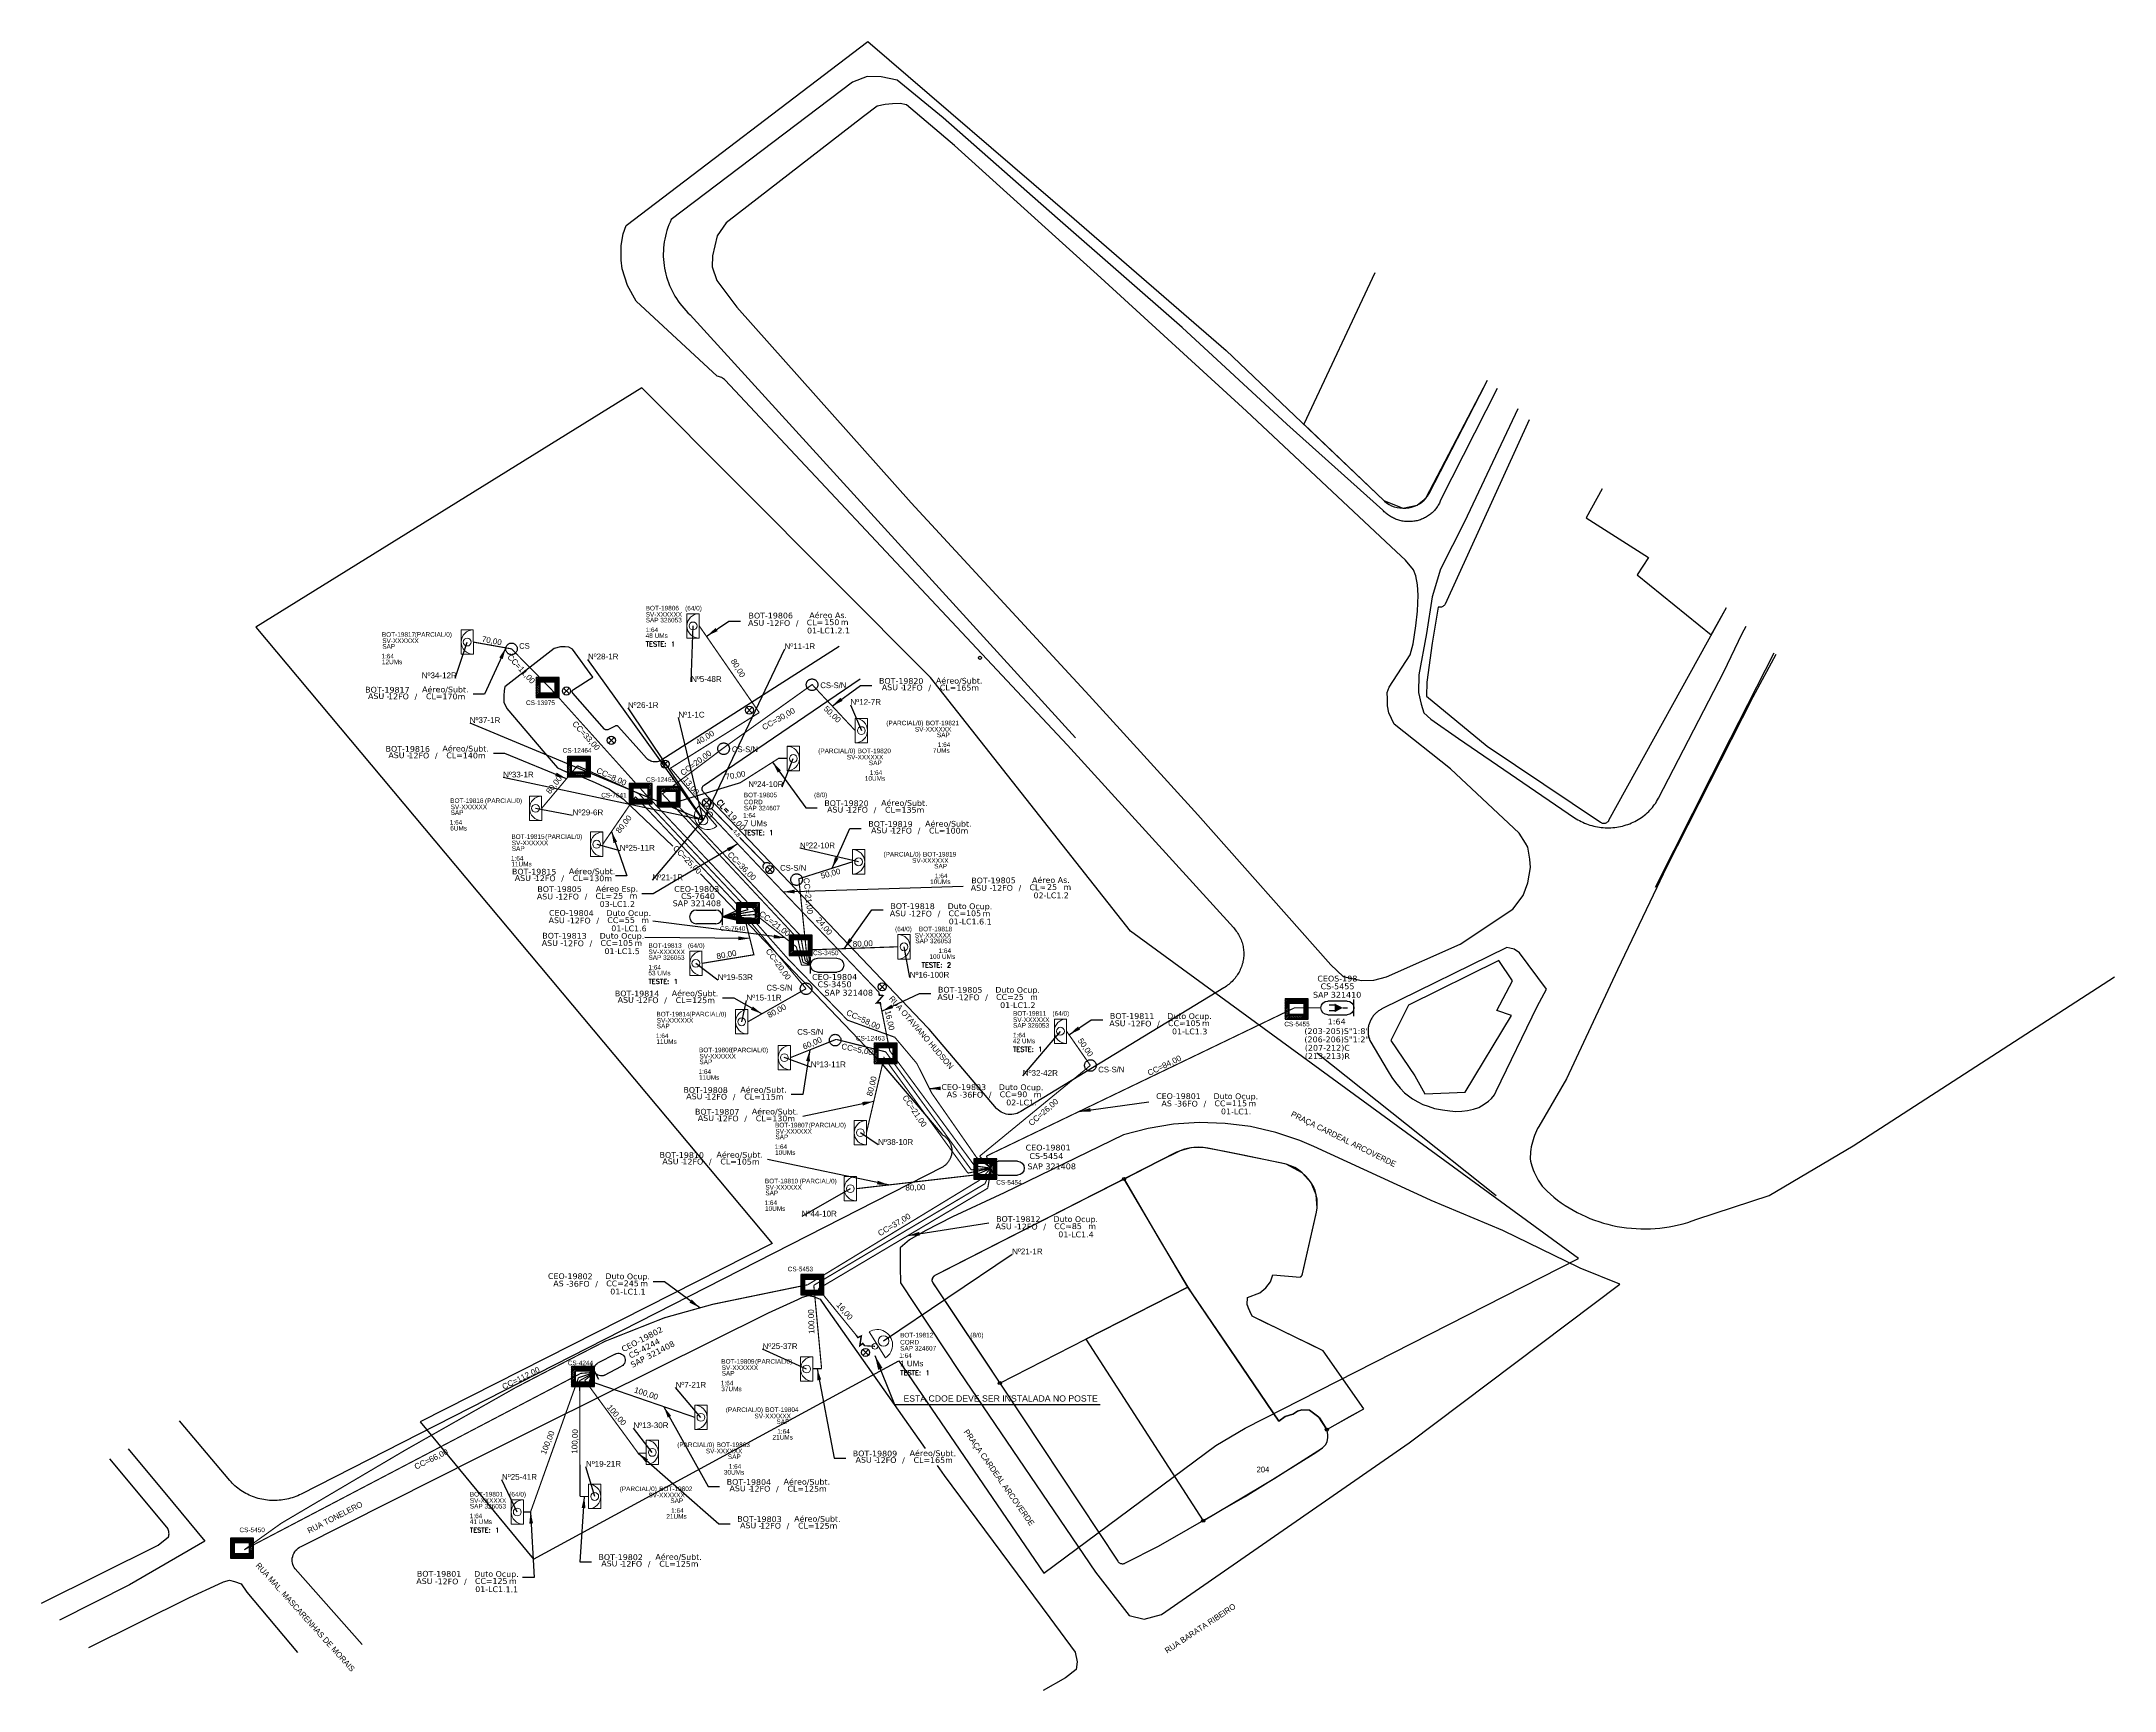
# Model space of a CAD drawing. Header units: millimetres. Extents: x 1075 to 1436, y -3191 to -2905.
import ezdxf
from ezdxf.enums import TextEntityAlignment as Align

# ---------------------------------------------------------------- set-up
doc = ezdxf.new("R2010")
doc.units = ezdxf.units.MM
doc.linetypes.add('PHANTOM2', pattern=[1.25, 0.625, -0.125, 0.125, -0.125, 0.125, -0.125])
for name, color, linetype in [('10.0-Cartográfico', 252, 'Continuous'), ('10.1-Caixas Subterrâneas', 5, 'Continuous'), ('10.2-Nº Policía', 7, 'Continuous'), ('10.3-Nome das Ruas', 252, 'Continuous'), ('20.4-CEOS', 1, 'Continuous'), ('20.5-CEO', 1, 'Continuous'), ('CAP a instalar', 1, 'Continuous'), ('E.T.', 7, 'Continuous'), ('label_cabos', 7, 'Continuous'), ('Legenda', 1, 'Continuous'), ('locais', 7, 'Continuous'), ('Subida Lateral', 5, 'Continuous')]:
    doc.layers.add(name, color=color, linetype=linetype)
for name, color, linetype, lineweight in [("20.0-LEGENDA DOS CDO'S", 1, 'Continuous', 0), ('20.1-CDO_INTERIOR', 1, 'Continuous', 0), ('20.2-CDO_POSTE', 1, 'Continuous', 5), ('20.6-CORDOALHA_SUPORTE', 7, 'Continuous', 25), ('CORDOALHA_SUPORTE', 7, 'Continuous', 25)]:
    doc.layers.add(name, color=color, linetype=linetype, lineweight=lineweight)
doc.layers.add('DROP DE CLIENTE', color=140, linetype='Continuous', plot=False)
doc.layers.add('EXTRA', color=50, linetype='Continuous', plot=False)
doc.styles.add('ARIAL', font='arial.ttf')
doc.styles.add('DIGICADE', font='arial.ttf')
doc.styles.add('ROMANS', font='romans.shx')
doc.styles.add('siredit', font='verdana.ttf')
doc.styles.add('TELEMAR-RJ', font='arial.ttf')
doc.linetypes.add('FENCELINE1', pattern='A,0.25,-0.1,[133,ltypeshp.shx,S=0.1,R=0,X=-0.1,Y=0],-0.1,1', length=1.45)
doc.dimstyles.new('CC', dxfattribs={"dimtxt": 1, "dimasz": 2, "dimexe": 0.18, "dimexo": 0.0625, "dimgap": 0.09, "dimtad": 0, "dimdec": 0, "dimrnd": 1, "dimzin": 0, "dimdsep": 46, "dimtxsty": 'siredit', "dimblk": 'NONE', "dimcen": 0, "dimse1": 1, "dimse2": 1, "dimsd1": 1, "dimsd2": 1, "dimclrt": 7, "dimadec": 0, "dimazin": 0, "dimtfac": 1, "dimtdec": 0, "dimtofl": 0, "dimtmove": 0, "dimatfit": 3, "dimfxl": 1, "dimtolj": 1, "dimtzin": 0, "dimarcsym": 0})
doc.dimstyles.new('ISO-25', dxfattribs={"dimtxt": 2.5, "dimasz": 2.5, "dimexe": 1.25, "dimexo": 0.625, "dimtad": 1, "dimtxsty": 'Standard', "dimcen": 2.5, "dimadec": 0, "dimazin": 0, "dimtfac": 1, "dimtmove": 0, "dimatfit": 3, "dimfxl": 1, "dimarcsym": 0})

# ---------------------------------------------------------------- blocks, each defined once
blk = doc.blocks.new('DV')
at = {"linetype": 'Continuous'}
blk.add_circle((0, 0), 0.00000275, dxfattribs=at)
blk = doc.blocks.new('MHMZ')
at = {"linetype": 'PHANTOM2'}
blk.add_circle((0, 0), 0.0000101, dxfattribs=at)
blk = doc.blocks.new('POSTE')
at = {"layer": 'locais', "color": 10}
for points in [[(1, -0.99), (-1, 0.99)], [(0.99, 1), (-0.99, -1)]]:
    blk.add_lwpolyline(points, dxfattribs=at)
blk.add_circle((0, 0), 1.41, dxfattribs=at)
blk = doc.blocks.new('*X27')
at = {"color": 0, "linetype": 'Continuous'}
for p, q in [((-1.25, 0.34099), (-0.49099, 1.1)), ((-1.25, 0.517767), (-0.667767, 1.1)), ((-1.25, 0.694544), (-0.844544, 1.1)), ((-1.25, 0.87132), (-1.02132, 1.1)), ((-1.25, 1.048097), (-1.198097, 1.1)), ((-1.25, 0.164214), (-0.8035, 0.610714)), ((-1.25, -0.012563), (-0.8035, 0.433937)), ((-1.25, -0.18934), (-0.8035, 0.25716)), ((-1.25, -0.366117), (-0.8035, 0.080383)), ((-0.789214, 0.625), (-0.314214, 1.1)), ((-0.612437, 0.625), (-0.137437, 1.1)), ((-0.43566, 0.625), (0.03934, 1.1)), ((-0.258883, 0.625), (0.216117, 1.1)), ((-0.082107, 0.625), (0.392893, 1.1)), ((0.09467, 0.625), (0.56967, 1.1)), ((0.271447, 0.625), (0.746447, 1.1)), ((0.448223, 0.625), (0.923223, 1.1)), ((0.625, 0.625), (1.1, 1.1)), ((0.801777, 0.625), (1.25, 1.073223)), ((0.8035, 0.449947), (1.25, 0.896447)), ((0.8035, 0.27317), (1.25, 0.71967)), ((0.8035, 0.096393), (1.25, 0.542893)), ((0.8035, -0.080383), (1.25, 0.366117)), ((0.8035, -0.25716), (1.25, 0.18934)), ((0.8035, -0.433937), (1.25, 0.012563)), ((-1.25, -0.542893), (-0.8035, -0.096393)), ((-1.25, -0.71967), (-0.8035, -0.27317)), ((-1.25, -0.896447), (-0.8035, -0.449947)), ((-1.25, -1.073223), (-0.801777, -0.625)), ((-1.1, -1.1), (-0.625, -0.625)), ((-0.923223, -1.1), (-0.448223, -0.625)), ((-0.746447, -1.1), (-0.271447, -0.625)), ((-0.56967, -1.1), (-0.09467, -0.625)), ((-0.392893, -1.1), (0.082107, -0.625)), ((-0.216117, -1.1), (0.258883, -0.625)), ((-0.03934, -1.1), (0.43566, -0.625)), ((0.137437, -1.1), (0.612437, -0.625)), ((0.314214, -1.1), (0.789214, -0.625)), ((0.49099, -1.1), (1.25, -0.34099)), ((0.667767, -1.1), (1.25, -0.517767)), ((0.8035, -0.610714), (1.25, -0.164214)), ((0.844544, -1.1), (1.25, -0.694544)), ((1.02132, -1.1), (1.25, -0.87132)), ((1.198097, -1.1), (1.25, -1.048097))]:
    blk.add_line(p, q, dxfattribs=at)
blk = doc.blocks.new('MANHOLE_MQ')
at = {"color": 0, "linetype": 'Continuous'}
for p, q in [((0.0000062, 0.0000057), (-0.0000063, 0.0000057)), ((-0.0000063, 0.0000057), (-0.0000063, -0.0000053)), ((-0.000004, 0.0000033), (0.000004, 0.0000033)), ((-0.000004, -0.0000029), (-0.000004, 0.0000033)), ((0.000004, 0.0000033), (0.000004, -0.0000029)), ((0.0000062, -0.0000053), (0.0000062, 0.0000057)), ((-0.0000063, -0.0000053), (0.0000062, -0.0000053)), ((0.000004, -0.0000029), (-0.000004, -0.0000029)), ((0.000004, -0.0000029), (0.000004, -0.0000029))]:
    blk.add_line(p, q, dxfattribs=at)
at = {"color": 0, "linetype": 'Continuous', "xscale": 5e-06, "yscale": 5e-06, "zscale": 1e-05}
blk.add_blockref('*X27', (0, 0.0000002), dxfattribs=at)
blk = doc.blocks.new('*U87')
at = {"layer": '20.5-CEO'}
for p, q in [((-1.56, 1.26), (1.8, 1.26)), ((1.8, -1.13), (-1.56, -1.13))]:
    blk.add_line(p, q, dxfattribs=at)
blk.add_lwpolyline([(3, -1.38), (3, 1.51)], dxfattribs=at)
for centre, start, end in [((-1.56, 0.07), 90, 270), ((1.8, 0.07), 270, 90)]:
    blk.add_arc(centre, 1.2, start, end, dxfattribs=at)
at = {"layer": '20.5-CEO', "color": 7, "style": 'siredit'}
for tag, p in [('LOCAL', (0.12, 4.23)), ('FID', (0.11, 5.61)), ('SAP', (0.12, 2.97)), ('FIBRAS_RESERVA', (0.12, -1.94))]:
    blk.add_attdef(tag, text='', height=1.01, dxfattribs=at).set_placement(p, align=Align.TOP_CENTER)
for tag, flags, p in [('ID_ATIVIDADE', 3, (0.11, -3.51)), ('FATOR', 1, (0.11, -4.82))]:
    blk.add_attdef(tag, text='', height=1.01, dxfattribs=dict(at, flags=flags)).set_placement(p, align=Align.TOP_CENTER)
at = {"layer": '20.5-CEO', "color": 7, "style": 'siredit', "flags": 3}
blk.add_attdef('QTDE', (-4.88, -7.06), '', height=1.01, dxfattribs=at)
blk = doc.blocks.new('*U28')
at = {"color": 0}
blk.add_line((2.14, -0.58), (-2.1, -0.68), dxfattribs=at)
for centre, radius in [((0, 0.38), 0.733), ((0.03, -1.03), 0.393)]:
    blk.add_circle(centre, radius, dxfattribs=at)
blk.add_arc((0.02, -0.63), 2.12, 1.3782, 181.3782, dxfattribs=at)
blk = doc.blocks.new('Inst CDOE-8 CAIXA DIST OPT CDOE 48F_8D C_SPL OPTAP')
at = {"layer": "20.0-LEGENDA DOS CDO'S", "color": 0}
for tag, p, style, flags in [('ID_ATIVIDADE', (0.12, 6.47), 'ARIAL', 3), ('FATOR', (7.92, 6.47), 'ARIAL', 1), ('QTDE', (0.23, -0.97), 'DIGICADE', 3)]:
    blk.add_attdef(tag, p, '', height=0.8, rotation=0.118, dxfattribs=dict(at, style=style, flags=flags))
at = {"layer": "20.0-LEGENDA DOS CDO'S", "color": 0, "style": 'ARIAL'}
for tag, p, height in [('SAP', (0.12, 2.96), 0.8), ('CORDOALHA', (0.12, 4.02), 0.8), ('FID', (0.12, 5.25), 0.8), ('FIBRAS_UTILIZADAS', (2.38, 5.26), 0.8), ('1:XX', (-0.01, 1.7), 0.8), ('UMS', (0.14, 0.22), 1)]:
    blk.add_attdef(tag, p, '', height=height, rotation=0.118, dxfattribs=at)
blk = doc.blocks.new('Teste  FTTH')
at = {"color": 0, "lineweight": 0, "style": 'ROMANS'}
for tag, p in [('TESTE', (-2.3, -0.29)), ('QTDE', (0.21, -0.29))]:
    blk.add_attdef(tag, p, '', height=0.48, dxfattribs=at)
for tag, p, flags in [('FID', (-2.23, -1.25), 1), ('FATOR', (-2.23, -2.03), 3), ('ID_ATIVIDADE', (-2.23, -2.72), 3)]:
    blk.add_attdef(tag, p, '', height=0.48, dxfattribs=dict(at, flags=flags))
blk = doc.blocks.new('CDOI_CT_ESQ')
at = {"layer": '20.1-CDO_INTERIOR', "color": 8, "lineweight": 18}
blk.add_lwpolyline([(4.92, -0.36), (4.92, 3.89), (7.04, 3.89), (7.05, -0.36)], close=True, dxfattribs=at)
blk.add_circle((5.98, 1.76), 0.68, dxfattribs=at)
blk.add_arc((7.04, 1.76), 2.12, 90.0531, 270.0531, dxfattribs=at)
at = {"layer": "20.0-LEGENDA DOS CDO'S", "color": 8, "style": 'ARIAL'}
for tag, p in [('SAP', (-9.3, 0.61)), ('CDO_N', (-9.3, 2.69)), ('SURVEY', (-9.3, 1.6)), ('1:XX', (-9.31, -1.08)), ('UMS', (-9.31, -2.09))]:
    blk.add_attdef(tag, p, '', height=0.8, rotation=359.9724, dxfattribs=at)
blk.add_attdef('FIBRAS_UTILIZADAS', text='', height=0.8, rotation=359.9724, dxfattribs=at).set_placement((-1.59, 2.69), align=Align.CENTER)
blk = doc.blocks.new('Inst CORD BENZINAL 4.55MM 3F (sem recursos)')
at = {"layer": '20.6-CORDOALHA_SUPORTE', "color": 0, "lineweight": 0, "style": 'ROMANS'}
for tag, p, flags in [('FATOR', (-5.2, -4.44), 3), ('ID_ATIVIDADE', (-5.2, -6.67), 3), ('FID', (-5.2, -8.9), 1)]:
    blk.add_attdef(tag, p, '', height=1, dxfattribs=dict(at, flags=flags))
blk.add_attdef('LANCE', text='', height=1, dxfattribs=at).set_placement((-0.54, -2.21), align=Align.RIGHT)
at = {"layer": '20.6-CORDOALHA_SUPORTE', "color": 0, "style": 'siredit'}
blk.add_attdef('QTDE', (-0.54, -2.21), '', height=1, rotation=359.69, dxfattribs=at)
blk = doc.blocks.new('Inst CDOI-64')
at = {"layer": '20.1-CDO_INTERIOR', "color": 1, "lineweight": 18}
blk.add_lwpolyline([(-2.12, -2.13), (-2.12, 2.12), (0, 2.12), (0.01, -2.13)], close=True, dxfattribs=at)
blk.add_circle((-1.06, 0), 0.68, dxfattribs=at)
blk.add_arc((0.01, 0), 2.13, 90.0276, 270.0276, dxfattribs=at)
at = {"layer": "20.0-LEGENDA DOS CDO'S"}
for tag, p, style, flags in [('ID_ATIVIDADE', (-9.3, 3.78), 'ARIAL', 3), ('FATOR', (-1.5, 3.78), 'ARIAL', 1), ('QTDE', (-9.18, -3.66), 'DIGICADE', 3)]:
    blk.add_attdef(tag, p, '', height=0.8, rotation=0.118, dxfattribs=dict(at, style=style, flags=flags))
at = {"layer": "20.0-LEGENDA DOS CDO'S", "style": 'ARIAL'}
for tag, p, rotation in [('SAP', (-9.3, 0.61), 359.9724), ('SURVEY', (-9.3, 1.6), 359.9724), ('FID', (-9.3, 2.69), 0.118), ('1:XX', (-9.31, -1.08), 359.9724), ('UMS', (-9.31, -2.09), 359.9724)]:
    blk.add_attdef(tag, p, '', height=0.8, rotation=rotation, dxfattribs=at)
blk.add_attdef('FIBRAS_UTILIZADAS', text='', height=0.8, rotation=359.9724, dxfattribs=at).set_placement((-0.99, 2.69), align=Align.CENTER)
blk = doc.blocks.new('Inst CB DT OCUP CFOA-SM-ASU-120-S-12')
at = {"layer": 'label_cabos', "color": 0, "style": 'siredit'}
for tag, flags, p in [('ID_ATIVIDADE', 3, (1.31, 2.67)), ('FATOR', 1, (11.56, 2.55))]:
    blk.add_attdef(tag, text='', height=1, rotation=359.69, dxfattribs=dict(at, flags=flags)).set_placement(p, align=Align.MIDDLE_CENTER)
for tag, p in [('TIPO_CABO', (1.26, 0)), ('DESTINO_CABO', (3.13, 1.26)), ('CABO', (4.69, -0.05)), ('/', (7.71, -0.05)), ('LANCE', (10.91, 0)), ('TIPO_CABO', (13.11, 1.24)), ('UND', (15.96, 0)), ('FID', (13.15, -1.41))]:
    blk.add_attdef(tag, text='', height=1, rotation=359.69, dxfattribs=at).set_placement(p, align=Align.MIDDLE_CENTER)
blk.add_attdef('QTDE', (12.43, -0.47), '', height=1, rotation=359.69, dxfattribs=at)
blk = doc.blocks.new('_None')
blk = doc.blocks.new('Inst CB AS CFOA-SM-ASU-120-S-12')
at = {"layer": 'label_cabos', "color": 0, "style": 'siredit'}
for tag, flags, p in [('ID_ATIVIDADE', 3, (1.31, 2.67)), ('FATOR', 1, (11.56, 2.55))]:
    blk.add_attdef(tag, text='', height=1, rotation=359.69, dxfattribs=dict(at, flags=flags)).set_placement(p, align=Align.MIDDLE_CENTER)
for tag, p in [('TIPO_CABO', (1.26, 0)), ('DESTINO_CABO', (3.13, 1.26)), ('CABO', (4.69, -0.05)), ('/', (7.71, -0.05)), ('LANCE', (10.81, 0)), ('TIPO_CABO', (13.11, 1.24)), ('UND', (15.96, 0)), ('FID', (13.15, -1.41))]:
    blk.add_attdef(tag, text='', height=1, rotation=359.69, dxfattribs=at).set_placement(p, align=Align.MIDDLE_CENTER)
blk.add_attdef('QTDE', (12.43, -0.47), '', height=1, rotation=359.69, dxfattribs=at)
blk = doc.blocks.new('LEGENDA DOS CABOS')
at = {"layer": 'EXTRA', "color": 0, "style": 'siredit'}
for tag, p in [('ID', (4.6, 0.97)), ('XX', (9.03, 0.97))]:
    blk.add_attdef(tag, text='', height=0.48, rotation=359.69, dxfattribs=at).set_placement(p, align=Align.MIDDLE_CENTER)
at = {"layer": 'Legenda', "color": 0, "style": 'siredit'}
for tag, p in [('TIPO_CABO', (1.31, 0)), ('CABO', (4.69, -0.05)), ('/', (6.81, -0.05)), ('METROS', (10.03, -0.05))]:
    blk.add_attdef(tag, text='', height=0.8, rotation=359.69, dxfattribs=at).set_placement(p, align=Align.MIDDLE_CENTER)
blk = doc.blocks.new('Inst CB ESP CFOA-SM-ASU-120-S-12')
at = {"layer": 'label_cabos', "color": 0, "style": 'siredit'}
for tag, flags, p in [('ID_ATIVIDADE', 3, (1.31, 2.67)), ('FATOR', 1, (11.56, 2.55))]:
    blk.add_attdef(tag, text='', height=1, rotation=359.69, dxfattribs=dict(at, flags=flags)).set_placement(p, align=Align.MIDDLE_CENTER)
for tag, p in [('TIPO_CABO', (1.26, 0)), ('DESTINO_CABO', (3.13, 1.26)), ('CABO', (4.69, -0.05)), ('/', (7.71, -0.05)), ('LANCE', (10.81, 0)), ('TIPO_CABO', (13.11, 1.24)), ('UND', (15.96, 0)), ('FID', (13.15, -1.41))]:
    blk.add_attdef(tag, text='', height=1, rotation=359.69, dxfattribs=at).set_placement(p, align=Align.MIDDLE_CENTER)
blk.add_attdef('QTDE', (12.43, -0.47), '', height=1, rotation=359.69, dxfattribs=at)
blk = doc.blocks.new('Inst CB DT OCUP CFOA-SM-AS-80-TS-36')
at = {"layer": 'label_cabos', "color": 0, "style": 'siredit'}
for tag, flags, p in [('ID_ATIVIDADE', 3, (1.31, 2.67)), ('FATOR', 1, (11.56, 2.55))]:
    blk.add_attdef(tag, text='', height=1, rotation=359.69, dxfattribs=dict(at, flags=flags)).set_placement(p, align=Align.MIDDLE_CENTER)
for tag, p in [('TIPO_CABO', (1.76, 0)), ('DESTINO_CABO', (3.13, 1.26)), ('CABO', (4.69, -0.05)), ('/', (7.71, -0.05)), ('LANCE', (10.91, 0)), ('TIPO_CABO', (13.11, 1.24)), ('UND', (15.96, 0)), ('FID', (13.15, -1.41))]:
    blk.add_attdef(tag, text='', height=1, rotation=359.69, dxfattribs=at).set_placement(p, align=Align.MIDDLE_CENTER)
blk.add_attdef('QTDE', (12.43, -0.47), '', height=1, rotation=359.69, dxfattribs=at)
blk = doc.blocks.new('*U104')
at = {"layer": '20.4-CEOS'}
for p, q in [((-4.54, 1.19), (-1.19, 1.19)), ((-1.19, -1.19), (-4.54, -1.19))]:
    blk.add_line(p, q, dxfattribs=at)
for points in [[(-5.73, -1.43), (-5.73, 1.44)], [(-3.79, 0), (-4.59, 0)], [(-2.47, 0.48), (-1.45, 0.48)], [(-2.47, -0.52), (-1.45, -0.52)]]:
    blk.add_lwpolyline(points, dxfattribs=at)
blk.add_lwpolyline([(-3.79, 0, 0, 1.47, 0), (-2.41, 0, 1.47, 1.47, 0)], format="xyseb", dxfattribs=at)
for centre, start, end in [((-4.54, 0), 90, 270), ((-1.19, 0), 270, 90)]:
    blk.add_arc(centre, 1.19, start, end, dxfattribs=at)
at = {"layer": '20.4-CEOS', "color": 7, "style": 'siredit'}
for tag, p in [('LOCAL', (-2.86, 4.24)), ('FID', (-2.86, 5.6)), ('SAP', (-2.81, 2.77)), ('RACIO_SPLITAGEM', (-2.86, -1.88))]:
    blk.add_attdef(tag, text='', height=1.01, dxfattribs=at).set_placement(p, align=Align.TOP_CENTER)
for tag, flags, p in [('ID_ATIVIDADE', 3, (-2.86, -3.58)), ('FATOR', 1, (-2.86, -4.89))]:
    blk.add_attdef(tag, text='', height=1.01, dxfattribs=dict(at, flags=flags)).set_placement(p, align=Align.TOP_CENTER)
at = {"layer": '20.4-CEOS', "color": 7, "style": 'siredit', "flags": 3}
blk.add_attdef('QTDE', (-4.97, -7.12), '', height=1.01, dxfattribs=at)
blk = doc.blocks.new('*U102')
at = {"layer": '20.4-CEOS', "color": 7, "style": 'siredit'}
for tag, p in [('FIBRAS_SPLITTER', (0, 0)), ('FIBRAS_TOP_C', (0, -4.13)), ('RESERVA_FINAIS', (0, -5.46))]:
    blk.add_attdef(tag, p, '', height=1.01, dxfattribs=at)
for tag, p, flags in [('ID_ATIVIDADE', (0, -6.77), 3), ('FATOR', (0, -8.09), 1), ('QTDE', (0, -9.4), 1), ('FID', (0, -10.71), 1)]:
    blk.add_attdef(tag, p, '', height=1.01, dxfattribs=dict(at, flags=flags))
blk = doc.blocks.new('*U103')
at = {"layer": '20.4-CEOS', "color": 7, "style": 'siredit'}
blk.add_attdef('FIBRAS_SPLITTER', (0, 0), '', height=1.01, dxfattribs=at)
for tag, p, flags in [('QTDE', (0, -4.11), 1), ('ID_ATIVIDADE', (0, -1.48), 3), ('FATOR', (0, -2.79), 1), ('FID', (0, -5.42), 1)]:
    blk.add_attdef(tag, p, '', height=1.01, dxfattribs=dict(at, flags=flags))

msp = doc.modelspace()

# ---------------------------------------------------------------- linework, layer by layer
at = {"layer": '10.0-Cartográfico'}
for points in [[(1253.58, -3026.93), (1194.02, -2963.41), (1193.97, -2963.35), (1193.82, -2963.22), (1193.66, -2963.1), (1193.49, -2963.01), (1193.3, -2962.92), (1193.11, -2962.86), (1192.92, -2962.8), (1192.71, -2962.78), (1178.64, -2949.71), (1177.11, -2947.01), (1176.2, -2944.08), (1175.99, -2942.56), (1176.03, -2940.02), (1176.39, -2938.01), (1176.86, -2936.55), (1218.92, -2904.55), (1254.77, -2935.39), (1281.18, -2958.28), (1308.58, -2984.35), (1308.7, -2984.46), (1309.08, -2984.77), (1309.51, -2985.04), (1309.95, -2985.27), (1310.42, -2985.45), (1310.91, -2985.59), (1311.41, -2985.67), (1311.91, -2985.71), (1312.43, -2985.71), (1312.94, -2985.65), (1313.43, -2985.54), (1313.91, -2985.38), (1314.37, -2985.18), (1314.81, -2984.94), (1315.22, -2984.65), (1315.59, -2984.32), (1315.93, -2983.97), (1316.22, -2983.59), (1316.46, -2983.17), (1326.26, -2964.15), (1326.65, -2963.44)], [(1328.28, -2964.92), (1318.46, -2984.32), (1318.4, -2984.5), (1318.32, -2984.67), (1318.25, -2984.84), (1318.16, -2985.01), (1318.07, -2985.18), (1317.97, -2985.34), (1317.87, -2985.5), (1317.76, -2985.66), (1317.65, -2985.81), (1317.52, -2985.96), (1317.4, -2986.11), (1317.27, -2986.25), (1317.13, -2986.39), (1316.99, -2986.52), (1316.84, -2986.65), (1316.69, -2986.77), (1316.53, -2986.89), (1316.37, -2987), (1316.21, -2987.11), (1316.04, -2987.21), (1315.87, -2987.31), (1315.69, -2987.4), (1315.51, -2987.49), (1315.33, -2987.57), (1315.15, -2987.64), (1314.96, -2987.71), (1314.77, -2987.77), (1314.58, -2987.83), (1314.38, -2987.88), (1314.19, -2987.92), (1313.99, -2987.96), (1313.79, -2987.99), (1313.59, -2988.01), (1313.39, -2988.03), (1313.19, -2988.04), (1312.99, -2988.05), (1312.78, -2988.04), (1312.58, -2988.04), (1312.38, -2988.02), (1312.18, -2988), (1311.98, -2987.97), (1311.78, -2987.94), (1311.59, -2987.9), (1311.39, -2987.85), (1311.2, -2987.8), (1311.01, -2987.74), (1310.82, -2987.68), (1310.63, -2987.6), (1310.45, -2987.53), (1310.27, -2987.44), (1310.09, -2987.35), (1309.92, -2987.26), (1309.75, -2987.16), (1309.58, -2987.06), (1309.42, -2986.94), (1309.26, -2986.83), (1309.11, -2986.71), (1308.96, -2986.58), (1308.81, -2986.45), (1308.67, -2986.32), (1308.54, -2986.18), (1308.41, -2986.03), (1291.73, -2971.1), (1273.53, -2954.29), (1251.89, -2935.35), (1231.98, -2917.81), (1224.01, -2911.29), (1221.21, -2910.72), (1218.76, -2910.67), (1216.23, -2911.61), (1184.72, -2935.49), (1184.51, -2935.96), (1184.31, -2936.44), (1184.13, -2936.92), (1183.97, -2937.41), (1183.82, -2937.91), (1183.7, -2938.41), (1183.59, -2938.91), (1183.5, -2939.41), (1183.43, -2939.92), (1183.38, -2940.43), (1183.35, -2940.94), (1183.34, -2941.46), (1183.34, -2941.97), (1183.37, -2942.48), (1183.41, -2942.99), (1183.48, -2943.5), (1183.56, -2944), (1183.66, -2944.51), (1183.78, -2945.01), (1183.91, -2945.5), (1184.07, -2946), (1184.24, -2946.48), (1184.43, -2946.96), (1184.64, -2947.44), (1184.86, -2947.9), (1185.11, -2948.36), (1185.37, -2948.82), (1185.64, -2949.26), (1185.94, -2949.69), (1186.24, -2950.12), (1186.57, -2950.54), (1186.91, -2950.94), (1187.26, -2951.33), (1187.63, -2951.72), (1188.01, -2952.09), (1254.98, -3025.65)], [(1310.76, -2993.23), (1284.73, -2968.82), (1259.4, -2945.68), (1233.96, -2922.67), (1225.6, -2915.6), (1224.49, -2915.37), (1223.19, -2915.39), (1221.93, -2915.5), (1220.52, -2915.8), (1218.17, -2917.59), (1194.29, -2936.07), (1192.73, -2938.35), (1191.92, -2941.8), (1191.84, -2943.77), (1192.62, -2946.12), (1196.1, -2950.74), (1226.43, -2984.76), (1257.4, -3018.27), (1263.35, -3024.81)], [(1307.03, -2944.77), (1294.68, -2971.12), (1308.58, -2984.35), (1311.91, -2985.71), (1314.37, -2985.18), (1315.93, -2983.97), (1326.64, -2963.43)], [(1331.92, -2968.45), (1322.64, -2988.09), (1318.46, -2996.3), (1317, -3001.15), (1316.03, -3007.47), (1314.67, -3014.67), (1314.65, -3017.73), (1315.07, -3019.81), (1315.55, -3021.27), (1316.76, -3022.42), (1321.56, -3025.73), (1341.76, -3039.52), (1342.04, -3039.7), (1342.32, -3039.87), (1342.61, -3040.04), (1342.9, -3040.19), (1343.2, -3040.33), (1343.5, -3040.47), (1343.81, -3040.59), (1344.12, -3040.71), (1344.44, -3040.81), (1344.76, -3040.91), (1345.08, -3040.99), (1345.41, -3041.06), (1345.74, -3041.13), (1346.07, -3041.18), (1346.41, -3041.22), (1346.74, -3041.25), (1347.08, -3041.27), (1347.41, -3041.28), (1347.75, -3041.28), (1348.08, -3041.27), (1348.42, -3041.25), (1348.75, -3041.21), (1349.09, -3041.17), (1349.42, -3041.12), (1349.75, -3041.05), (1350.07, -3040.98), (1350.4, -3040.89), (1350.72, -3040.79), (1351.03, -3040.69), (1351.35, -3040.57), (1351.65, -3040.44), (1351.96, -3040.31), (1352.25, -3040.16), (1352.55, -3040.01), (1352.83, -3039.84), (1353.11, -3039.67), (1353.38, -3039.49), (1353.65, -3039.3), (1353.91, -3039.1), (1354.16, -3038.89), (1354.4, -3038.68), (1354.64, -3038.45), (1354.87, -3038.22), (1355.08, -3037.99), (1355.29, -3037.74), (1355.49, -3037.49), (1355.68, -3037.23), (1355.86, -3036.97), (1356.03, -3036.7), (1356.2, -3036.43), (1356.35, -3036.15), (1367.7, -3014.16), (1370.87, -3007.52), (1371.6, -3006.22)], [(1333.88, -2970.32), (1319.24, -3002.41), (1319.19, -3002.49), (1319.13, -3002.57), (1319.06, -3002.64), (1319, -3002.71), (1318.91, -3002.77), (1318.83, -3002.83), (1318.74, -3002.86), (1318.64, -3002.9), (1318.54, -3002.92), (1318.44, -3002.94), (1318.34, -3002.94), (1318.24, -3002.94), (1318.14, -3002.92), (1318.04, -3002.9), (1317, -3009.2), (1316.09, -3015.95), (1315.99, -3018.4), (1326.55, -3027.07), (1346.28, -3040.33), (1346.37, -3040.38), (1346.46, -3040.43), (1346.55, -3040.45), (1346.65, -3040.48), (1346.75, -3040.5), (1346.85, -3040.5), (1346.95, -3040.49), (1347.05, -3040.48), (1347.15, -3040.46), (1347.25, -3040.43), (1347.34, -3040.38), (1347.42, -3040.33), (1347.51, -3040.27), (1347.57, -3040.2), (1347.64, -3040.12), (1347.7, -3040.05), (1347.74, -3039.97), (1368.16, -3002.95)], [(1346.54, -2982.37), (1343.75, -2987.4), (1354.59, -2994.26), (1352.64, -2997.31), (1365.53, -3007.72), (1368.16, -3002.95)], [(1333.23, -3043.98), (1332.13, -3042.22), (1320.18, -3031.03), (1310.41, -3023.27), (1309.45, -3021.28), (1309.23, -3020.08), (1309.22, -3018.85), (1309.2, -3017.76), (1309.52, -3016.82), (1313.16, -3011.19), (1313.71, -3009.31), (1314.19, -3006.19), (1314.48, -3003.6), (1314.57, -3000.83), (1314.46, -2999.06), (1314.19, -2997.45), (1313.78, -2996.4), (1312.38, -2994.77), (1310.76, -2993.23)], [(1179.11, -3027.69), (1175.57, -3023.7), (1175.53, -3023.67), (1175.49, -3023.64), (1175.45, -3023.62), (1175.41, -3023.59), (1175.36, -3023.57), (1175.31, -3023.55), (1175.26, -3023.55), (1175.21, -3023.55), (1175.15, -3023.55), (1175.11, -3023.55), (1175.06, -3023.56), (1175.01, -3023.58), (1174.96, -3023.59), (1173.72, -3024.22), (1173.67, -3024.24), (1173.62, -3024.26), (1173.57, -3024.27), (1173.53, -3024.27), (1173.47, -3024.27), (1173.42, -3024.27), (1173.37, -3024.26), (1173.32, -3024.25), (1173.27, -3024.23), (1173.23, -3024.21), (1173.18, -3024.18), (1173.14, -3024.15), (1173.11, -3024.11), (1173.1, -3024.11), (1167.62, -3017.9), (1167.59, -3017.85), (1167.56, -3017.82), (1167.54, -3017.77), (1167.53, -3017.73), (1167.52, -3017.68), (1167.51, -3017.64), (1167.51, -3017.58), (1167.52, -3017.54), (1167.53, -3017.49), (1167.54, -3017.45), (1167.56, -3017.4), (1167.58, -3017.37), (1167.61, -3017.33), (1167.65, -3017.29), (1167.69, -3017.26), (1167.72, -3017.24), (1171.11, -3015.1), (1167.57, -3010.24), (1166.9, -3009.87), (1166.28, -3009.84), (1165.49, -3009.84), (1164.38, -3010.13), (1155.82, -3016.78), (1155.66, -3017.43), (1155.59, -3018.35), (1155.61, -3019.46), (1156.16, -3020.53), (1162.76, -3028.28)], [(1213.94, -3009.76), (1185.2, -3028.13)], [(1355.85, -3051.62), (1368.84, -3025.78), (1376.47, -3010.86)], [(1376.76, -3011.14), (1372.75, -3018.59), (1357.68, -3048.26), (1356.06, -3051.67)], [(1194.35, -3031.21), (1217.58, -3015.39)], [(1253.58, -3026.93), (1282.44, -3058.63), (1282.62, -3058.84), (1282.78, -3059.03), (1282.94, -3059.24), (1283.08, -3059.44), (1283.22, -3059.65), (1283.35, -3059.86), (1283.47, -3060.08), (1283.58, -3060.3), (1283.69, -3060.52), (1283.78, -3060.75), (1283.87, -3060.98), (1283.95, -3061.21), (1284.02, -3061.44), (1284.08, -3061.68), (1284.13, -3061.91), (1284.17, -3062.15), (1284.21, -3062.39), (1284.23, -3062.63), (1284.25, -3062.87), (1284.25, -3063.11), (1284.25, -3063.35), (1284.24, -3063.59), (1284.22, -3063.83), (1284.19, -3064.07), (1284.16, -3064.31), (1284.11, -3064.55), (1284.06, -3064.78), (1283.99, -3065.02), (1283.92, -3065.25), (1283.84, -3065.48), (1283.75, -3065.71), (1283.65, -3065.93), (1283.54, -3066.15), (1283.43, -3066.37), (1283.3, -3066.59), (1283.17, -3066.8), (1283.03, -3067.01), (1282.88, -3067.21), (1282.73, -3067.41), (1282.56, -3067.61), (1282.39, -3067.8), (1282.21, -3067.98), (1282.03, -3068.16), (1281.84, -3068.33), (1281.64, -3068.5), (1281.43, -3068.66), (1281.22, -3068.82), (1281, -3068.97), (1280.76, -3069.12), (1245.48, -3090.63), (1245.16, -3090.81), (1244.87, -3090.94), (1244.56, -3091.04), (1244.25, -3091.1), (1243.91, -3091.14), (1243.59, -3091.15), (1243.29, -3091.13), (1242.96, -3091.07), (1242.65, -3090.98), (1242.34, -3090.86), (1242.07, -3090.73), (1241.83, -3090.56), (1241.59, -3090.37), (1241.33, -3090.12), (1241.28, -3090.07), (1229.56, -3076.29), (1229.35, -3076.06), (1190.3, -3035), (1190.23, -3034.92), (1190.18, -3034.84), (1190.14, -3034.78), (1190.11, -3034.71), (1190.09, -3034.62), (1190.08, -3034.56), (1190.07, -3034.48), (1190.08, -3034.42), (1190.09, -3034.37), (1190.11, -3034.29), (1190.15, -3034.22), (1190.2, -3034.12), (1190.23, -3034.07), (1190.3, -3034), (1190.38, -3033.93), (1190.45, -3033.87), (1194.35, -3031.21)], [(1263.35, -3024.81), (1276.27, -3039), (1299.38, -3065.12), (1301.54, -3067.16), (1304.73, -3067.81), (1306.86, -3067.78), (1309.08, -3067.17), (1321.87, -3061.51), (1331.03, -3055.41), (1332.81, -3053.03), (1333.63, -3050.85), (1334.12, -3048.19), (1334, -3046.72), (1333.65, -3044.66), (1333.23, -3043.98)], [(1162.76, -3028.28), (1164.95, -3030.85), (1166.36, -3031.52), (1168.9, -3032.3), (1171.48, -3033.38), (1173.97, -3034.54), (1176.44, -3036.31), (1184.98, -3044.5)], [(1185.2, -3028.13), (1183.09, -3029.47), (1182.93, -3029.58), (1182.74, -3029.66), (1182.55, -3029.74), (1182.36, -3029.79), (1182.15, -3029.81), (1181.95, -3029.83), (1181.75, -3029.82), (1181.55, -3029.79), (1181.35, -3029.75), (1181.16, -3029.68), (1180.98, -3029.59), (1180.8, -3029.5), (1180.64, -3029.38), (1180.5, -3029.25), (1180.43, -3029.18), (1179.11, -3027.69)], [(1189.79, -3049.27), (1221.02, -3081.97), (1231.74, -3094.58), (1231.85, -3094.64), (1231.96, -3094.7), (1232.06, -3094.77), (1232.16, -3094.85), (1232.26, -3094.92), (1232.35, -3095), (1232.44, -3095.08), (1232.53, -3095.17), (1232.61, -3095.25), (1232.69, -3095.34), (1232.77, -3095.44), (1232.85, -3095.53), (1232.92, -3095.63), (1232.99, -3095.73), (1233.05, -3095.83), (1233.11, -3095.93), (1233.16, -3096.04), (1233.22, -3096.15), (1233.26, -3096.25), (1233.31, -3096.36), (1233.35, -3096.48), (1233.38, -3096.59), (1233.41, -3096.7), (1233.44, -3096.82), (1233.46, -3096.93), (1233.48, -3097.05), (1233.49, -3097.17), (1233.5, -3097.28), (1233.51, -3097.4), (1233.51, -3097.52), (1233.5, -3097.63), (1233.5, -3097.75), (1233.48, -3097.87), (1233.47, -3097.99), (1233.44, -3098.1), (1233.42, -3098.22), (1233.39, -3098.33), (1233.35, -3098.44), (1233.32, -3098.55), (1233.27, -3098.67), (1233.23, -3098.77), (1233.17, -3098.88), (1233.12, -3098.99), (1233.06, -3099.09), (1233, -3099.19), (1232.93, -3099.29), (1232.86, -3099.39), (1232.79, -3099.49), (1232.71, -3099.58), (1232.63, -3099.67), (1232.55, -3099.76), (1232.46, -3099.84), (1232.37, -3099.93), (1232.27, -3100), (1232.18, -3100.08), (1232.08, -3100.15), (1231.98, -3100.22), (1231.87, -3100.29), (1120.38, -3157.14), (1120.09, -3157.29), (1119.78, -3157.42), (1119.48, -3157.55), (1119.16, -3157.66), (1118.85, -3157.77), (1118.53, -3157.87), (1118.21, -3157.95), (1117.88, -3158.03), (1117.55, -3158.09), (1117.22, -3158.15), (1116.89, -3158.19), (1116.55, -3158.22), (1116.22, -3158.25), (1115.88, -3158.26), (1115.55, -3158.26), (1115.21, -3158.25), (1114.88, -3158.23), (1114.54, -3158.2), (1114.21, -3158.16), (1113.88, -3158.1), (1113.55, -3158.04), (1113.22, -3157.97), (1112.9, -3157.89), (1112.58, -3157.79), (1112.26, -3157.69), (1111.95, -3157.57), (1111.64, -3157.45), (1111.34, -3157.32), (1111.04, -3157.17), (1110.75, -3157.02), (1110.46, -3156.86), (1110.18, -3156.69), (1109.91, -3156.51), (1109.64, -3156.32), (1109.38, -3156.12), (1109.13, -3155.92), (1108.88, -3155.7), (1108.64, -3155.48), (1108.42, -3155.25), (1108.2, -3155.02), (1107.98, -3154.78), (1099.25, -3144.39)], [(1356.06, -3051.67), (1349.25, -3065.96), (1340.37, -3084.94), (1335.53, -3093.22), (1335.33, -3093.59), (1335.14, -3093.98), (1334.97, -3094.36), (1334.81, -3094.76), (1334.67, -3095.15), (1334.54, -3095.56), (1334.43, -3095.96), (1334.33, -3096.37), (1334.24, -3096.78), (1334.17, -3097.19), (1334.11, -3097.61), (1334.07, -3098.03), (1334.05, -3098.45), (1334.04, -3098.87), (1334.11, -3099.26), (1334.21, -3099.64), (1334.31, -3100.03), (1334.43, -3100.41), (1334.57, -3100.78), (1334.72, -3101.15), (1334.88, -3101.52), (1335.06, -3101.88), (1335.25, -3102.23), (1335.45, -3102.58), (1335.67, -3102.92), (1335.9, -3103.26), (1336.14, -3103.58), (1336.4, -3103.9), (1336.97, -3104.46), (1337.56, -3105), (1338.17, -3105.51), (1338.8, -3106.01), (1339.45, -3106.49), (1340.12, -3106.94), (1340.8, -3107.38), (1341.5, -3107.79), (1342.22, -3108.18), (1342.94, -3108.54), (1343.69, -3108.88), (1344.44, -3109.2), (1345.21, -3109.49), (1345.98, -3109.76), (1346.77, -3110), (1347.56, -3110.22), (1348.37, -3110.41), (1349.18, -3110.58), (1349.99, -3110.72), (1350.81, -3110.83), (1351.63, -3110.92), (1352.46, -3110.98), (1353.29, -3111.01), (1354.12, -3111.02), (1354.94, -3111), (1355.77, -3110.95), (1356.6, -3110.88), (1357.42, -3110.78), (1358.23, -3110.66), (1359.05, -3110.5), (1359.85, -3110.32), (1360.65, -3110.12), (1361.44, -3109.89), (1362.22, -3109.64), (1362.99, -3109.36), (1375.61, -3105.22), (1390.17, -3096.6), (1435.63, -3067.17)], [(1306.19, -3078.27), (1309.33, -3083.63), (1309.99, -3084.71), (1310.61, -3085.54), (1311.44, -3086.54), (1312.21, -3087.34), (1312.91, -3087.91), (1313.56, -3088.43), (1314.49, -3088.95), (1315.4, -3089.39), (1316.33, -3089.71), (1317.41, -3090.08), (1318.79, -3090.34), (1320.09, -3090.51), (1321.11, -3090.59), (1322.14, -3090.56), (1323.17, -3090.44), (1324.16, -3090.22), (1325.13, -3089.91), (1326.03, -3089.36), (1326.79, -3088.79), (1327.3, -3088.33), (1327.82, -3087.71), (1328.14, -3087.1), (1335.23, -3072.35), (1336.85, -3069.35), (1332.18, -3063.05), (1331.24, -3062.41), (1330.53, -3062.2), (1330, -3062.09), (1308.25, -3072.77), (1308.11, -3072.85), (1307.97, -3072.94), (1307.83, -3073.03), (1307.7, -3073.12), (1307.57, -3073.22), (1307.44, -3073.32), (1307.32, -3073.42), (1307.2, -3073.53), (1307.09, -3073.64), (1306.98, -3073.76), (1306.87, -3073.88), (1306.77, -3074), (1306.68, -3074.13), (1306.58, -3074.26), (1306.5, -3074.39), (1306.42, -3074.53), (1306.34, -3074.66), (1306.27, -3074.8), (1306.2, -3074.95), (1306.14, -3075.09), (1306.09, -3075.24), (1306.04, -3075.38), (1306, -3075.53), (1305.96, -3075.68), (1305.92, -3075.84), (1305.9, -3075.99), (1305.88, -3076.14), (1305.86, -3076.3), (1305.85, -3076.45), (1305.85, -3076.61), (1305.85, -3076.76), (1305.86, -3076.91), (1305.87, -3077.07), (1305.89, -3077.22), (1305.92, -3077.37), (1305.95, -3077.53), (1305.99, -3077.68), (1306.03, -3077.83), (1306.08, -3077.97), (1306.13, -3078.12), (1306.19, -3078.27)], [(1314, -3084.41), (1315.75, -3087.56), (1322.76, -3087.23), (1330.79, -3073.92), (1328.22, -3073.07), (1330.97, -3067.89), (1328.62, -3064.35), (1312.9, -3072.14), (1309.81, -3078.28), (1314, -3084.41)], [(1263.32, -3094.68), (1242.61, -3104.73), (1233.61, -3108.9), (1228.84, -3111.37), (1226.12, -3112.92), (1224.49, -3114.34), (1224.51, -3115.99), (1224.54, -3117.64), (1224.57, -3120.43), (1234.79, -3135.81), (1258.45, -3170.71), (1264.31, -3178.26), (1266.93, -3178.87), (1269.93, -3178.07), (1313.03, -3148.24), (1349.65, -3120.62), (1342.71, -3117.84), (1342.52, -3117.75), (1329.42, -3111.37), (1329.27, -3111.3), (1316.83, -3106.07), (1316.73, -3106.04), (1296.43, -3096.7), (1294.02, -3095.67), (1289.81, -3094.25), (1285.44, -3093.24), (1281.01, -3092.67), (1276.52, -3092.52), (1272.05, -3092.81), (1267.63, -3093.54), (1263.32, -3094.68)], [(1230.19, -3120.4), (1238.79, -3133.23), (1249.16, -3148.88), (1262.34, -3168.81), (1262.4, -3168.89), (1262.47, -3168.96), (1262.54, -3169.03), (1262.63, -3169.09), (1262.71, -3169.14), (1262.8, -3169.18), (1262.9, -3169.21), (1263, -3169.23), (1263.1, -3169.24), (1263.2, -3169.24), (1263.3, -3169.24), (1263.4, -3169.22), (1263.5, -3169.19), (1263.59, -3169.16), (1263.69, -3169.11), (1269.42, -3166.2), (1284.52, -3157.57), (1296.75, -3149.92), (1297.93, -3149.09), (1298.46, -3148.55), (1298.74, -3148.03), (1298.88, -3147.31), (1298.89, -3146.85), (1298.83, -3146.4), (1298.69, -3145.93), (1305.11, -3142.31), (1298.04, -3132.22), (1285.69, -3126.2), (1285.1, -3124.78), (1284.83, -3124.16), (1284.92, -3122.96), (1287.03, -3122.12), (1288.1, -3121.3), (1288.92, -3120.23), (1289.31, -3119.03), (1294.05, -3119.4), (1294.14, -3119.35), (1294.21, -3119.28), (1294.29, -3119.22), (1294.34, -3119.14), (1294.39, -3119.06), (1294.43, -3118.97), (1294.47, -3118.88), (1294.48, -3118.84), (1296.88, -3108.11), (1296.99, -3107.36), (1297.03, -3106.6), (1296.99, -3105.85), (1296.86, -3105.1), (1296.64, -3104.37), (1296.35, -3103.66), (1295.97, -3103), (1295.52, -3102.36), (1295.01, -3101.78), (1294.43, -3101.25), (1293.78, -3100.78), (1293.1, -3100.37), (1292.37, -3100.03), (1291.61, -3099.76), (1290.89, -3099.58), (1277.98, -3096.98), (1277.17, -3096.86), (1276.35, -3096.81), (1275.55, -3096.85), (1274.74, -3096.97), (1273.95, -3097.16), (1273.18, -3097.43), (1272.55, -3097.71), (1230.56, -3119.13), (1230.47, -3119.18), (1230.39, -3119.24), (1230.31, -3119.3), (1230.25, -3119.38), (1230.19, -3119.46), (1230.14, -3119.54), (1230.1, -3119.63), (1230.08, -3119.72), (1230.06, -3119.81), (1230.05, -3119.9), (1230.05, -3120), (1230.07, -3120.09), (1230.09, -3120.18), (1230.12, -3120.27), (1230.19, -3120.4)], [(1263.43, -3102.36), (1269.58, -3112.93), (1274.53, -3121.17), (1275.3, -3122.3), (1282.86, -3133.43), (1287.03, -3139.56), (1290.36, -3144.47), (1291.46, -3143.63), (1292.76, -3143.21), (1293.57, -3142.71), (1294.35, -3142.5), (1295.69, -3142.55), (1297.3, -3143.74), (1297.39, -3143.87), (1298.69, -3145.93), (1300.68, -3144.81), (1302.59, -3143.73), (1305.11, -3142.31), (1302.79, -3139), (1300.77, -3136.12), (1298.85, -3133.38), (1298.04, -3132.22), (1295.94, -3131.19), (1294.61, -3130.55), (1293.54, -3130.02), (1290.83, -3128.71), (1289.76, -3128.18), (1288.12, -3127.39), (1286.27, -3126.48), (1285.82, -3126.26), (1285.69, -3126.2), (1285.5, -3125.76), (1285.32, -3125.31), (1285.16, -3124.92), (1284.83, -3124.16), (1284.92, -3122.96), (1287.03, -3122.12), (1288.1, -3121.3), (1288.92, -3120.23), (1289.31, -3119.03), (1294.05, -3119.4), (1294.39, -3119.06), (1296.88, -3108.11), (1296.99, -3107.36), (1296.86, -3105.1), (1295.97, -3103), (1294.43, -3101.25), (1291.61, -3099.76), (1284.17, -3098.22), (1280.95, -3097.58), (1277.17, -3096.86), (1275.06, -3096.92), (1273.18, -3097.43), (1269.54, -3099.24), (1263.43, -3102.36)], [(1274.53, -3121.17), (1263.43, -3102.36), (1257.38, -3105.45), (1237.26, -3115.71), (1231.81, -3118.49), (1230.56, -3119.13), (1230.19, -3119.46), (1230.05, -3120), (1230.28, -3120.53), (1231, -3121.6), (1241.84, -3137.83), (1256.81, -3130.2), (1274.53, -3121.17)], [(1130.99, -3183.28), (1119.34, -3170.15), (1119.19, -3169.91), (1119.06, -3169.66), (1118.95, -3169.39), (1118.88, -3169.11), (1118.84, -3168.83), (1118.83, -3168.55), (1118.85, -3168.26), (1118.91, -3167.99), (1119, -3167.72), (1119.11, -3167.46), (1119.26, -3167.2), (1119.43, -3166.97), (1119.63, -3166.75), (1119.85, -3166.56), (1120.09, -3166.39), (1120.36, -3166.24), (1151.31, -3150.67), (1162.35, -3145.14), (1201.64, -3125.62), (1206.72, -3123.28), (1207.55, -3122.91), (1208.58, -3122.62), (1209.47, -3122.8), (1210.63, -3123.25), (1211.61, -3124.68), (1228.88, -3149.2)], [(1274.53, -3121.17), (1256.81, -3130.2), (1277.19, -3161.76), (1289.64, -3154.37), (1297.15, -3149.64), (1297.93, -3149.09), (1298.46, -3148.55), (1298.74, -3148.03), (1298.88, -3147.31), (1298.89, -3146.85), (1298.83, -3146.4), (1298.69, -3145.93), (1297.3, -3143.74), (1295.69, -3142.55), (1294.83, -3142.53), (1294.35, -3142.5), (1293.57, -3142.71), (1292.87, -3143.17), (1292.76, -3143.21), (1291.46, -3143.63), (1290.36, -3144.47), (1274.53, -3121.17)], [(1090.31, -3149.26), (1098.1, -3158.61), (1103.66, -3165.3)], [(1095.5, -3166.02), (1097.3, -3164.59), (1097.36, -3164.41), (1097.4, -3164.23), (1097.42, -3164.04), (1097.41, -3163.85), (1097.38, -3163.66), (1097.33, -3163.48), (1097.27, -3163.3), (1097.18, -3163.13), (1097.08, -3162.97), (1097.01, -3162.88), (1087.14, -3150.98)], [(1230.95, -3152.15), (1232.18, -3153.88), (1250.56, -3178.66), (1254.93, -3184.64), (1255.28, -3186.3), (1255.11, -3187.66), (1253.25, -3189.06), (1249.37, -3191.3)], [(1075.24, -3176.08), (1095.5, -3166.02)], [(1103.66, -3165.3), (1090.57, -3172.89), (1078.4, -3179.05)], [(1083.46, -3183.82), (1100.96, -3175.12), (1106.04, -3172.78), (1106.87, -3172.41), (1107.9, -3172.13), (1108.79, -3172.31), (1109.95, -3172.76), (1110.93, -3174.18), (1119.76, -3184.69)]]:
    msp.add_lwpolyline(points, dxfattribs=at)
at = {"layer": 'CAP a instalar', "color": 252, "ltscale": 5, "const_width": 0.2}
for points in [[(1163.77, -3017.1), (1156.95, -3010.17), (1150.32, -3008.99)], [(1206.71, -3060.56), (1206.71, -3060.56), (1183.19, -3035.38), (1193.95, -3027.29), (1209.22, -3016.38), (1216.7, -3024.38)], [(1163.77, -3017.1), (1180.02, -3035.18)], [(1168.42, -3030.49), (1162.2, -3037.89)], [(1179.07, -3035.34), (1168.42, -3030.49)], [(1196.71, -3033.45), (1203.39, -3029.21), (1204.87, -3029.21)], [(1185.37, -3036.88), (1196.71, -3033.45)], [(1178.5, -3035.87), (1172.82, -3044.14)], [(1178.5, -3035.87), (1196.88, -3055.36)], [(1179.07, -3035.34), (1198.09, -3055.51)], [(1180.02, -3035.18), (1199.36, -3055.72)], [(1207.21, -3060.05), (1207.21, -3060.05), (1185.37, -3036.88)], [(1208.08, -3061.5), (1206.9, -3050.15), (1216.22, -3047.2)], [(1193.66, -3056.76), (1196.88, -3055.36)], [(1193.66, -3056.76), (1198.09, -3055.51)], [(1193.66, -3056.76), (1199.36, -3055.72)], [(1193.66, -3056.76), (1198.29, -3057.42)], [(1198.29, -3057.42), (1208.16, -3069.26)], [(1206.71, -3060.56), (1207.62, -3064.68)], [(1207.21, -3060.05), (1207.99, -3064.34)], [(1208.08, -3061.5), (1208.33, -3064.19)], [(1207.62, -3064.68), (1208.95, -3065.17)], [(1208.95, -3065.17), (1207.99, -3064.34)], [(1208.95, -3065.17), (1208.33, -3064.19)], [(1208.16, -3069.26), (1198.04, -3075.01)], [(1213.39, -3078.07), (1205.45, -3081.24)], [(1236.89, -3100.76), (1222, -3080.24), (1213.39, -3078.07)], [(1236.3, -3101.33), (1221.71, -3081.23), (1218.66, -3094.3)], [(1237.69, -3101.63), (1216.91, -3104.03)], [(1240.34, -3100.46), (1236.3, -3101.33)], [(1240.34, -3100.46), (1236.89, -3100.76)], [(1240.34, -3100.46), (1237.69, -3101.63)], [(1240.34, -3100.46), (1239.28, -3103.16)], [(1239.28, -3103.16), (1209.5, -3120.83)], [(1209.5, -3120.83), (1210.86, -3135.33)], [(1209.31, -3135.33), (1210.86, -3135.33)], [(1171.48, -3135.95), (1168.81, -3137.4)], [(1168.81, -3137.4), (1168.86, -3157.55)], [(1171.48, -3135.95), (1169.69, -3137.34)], [(1169.69, -3137.34), (1178.98, -3150.03)], [(1171.48, -3135.95), (1170.44, -3137.46)], [(1170.44, -3137.46), (1188.81, -3143.79)], [(1178.98, -3150.03), (1180.36, -3150.03)], [(1170.36, -3157.55), (1168.86, -3157.55)]]:
    msp.add_lwpolyline(points, dxfattribs=at)
at = {"layer": 'CAP a instalar', "linetype": 'FENCELINE1', "ltscale": 5, "const_width": 0.2}
for points in [[(1200.02, -3021.25), (1189.59, -3006.18)], [(1191.45, -3038.95), (1184.58, -3030.92), (1200.02, -3021.25)], [(1220.83, -3069.88), (1201.13, -3049.22), (1191.45, -3038.95)]]:
    msp.add_lwpolyline(points, dxfattribs=at)
at = {"layer": 'CAP a instalar', "ltscale": 5, "const_width": 0.2}
for points in [[(1193.66, -3056.79), (1197.67, -3057.68), (1199.09, -3063.36), (1190.06, -3064.85)], [(1193.66, -3056.76), (1199.38, -3056.37), (1206.46, -3061.97)], [(1193.66, -3056.76), (1198.73, -3056.98)], [(1237.81, -3098.62), (1230, -3087.41), (1227.42, -3082.27), (1223.58, -3077.7), (1215.37, -3074.73), (1205.08, -3064.15), (1198.73, -3056.98)], [(1206.46, -3061.97), (1207.38, -3065.17)], [(1208.62, -3062.51), (1224.12, -3061.97)], [(1208.95, -3065.17), (1208.69, -3064.18), (1208.62, -3062.51)], [(1208.95, -3065.17), (1207.38, -3065.17)], [(1237.47, -3100.08), (1222.72, -3080.07), (1221.14, -3072.18)], [(1239.51, -3098.36), (1293.05, -3072.6)], [(1293.05, -3072.6), (1297.67, -3072.59)], [(1257.58, -3082.6), (1253.44, -3076.65)], [(1238.33, -3098.38), (1257.58, -3082.6), (1257.58, -3082.6)], [(1240.34, -3100.46), (1237.81, -3098.62)], [(1240.34, -3100.46), (1238.33, -3098.38)], [(1240.34, -3100.46), (1239.51, -3098.36)], [(1238.33, -3102.55), (1208.46, -3120.73)], [(1240.34, -3100.46), (1237.47, -3100.08)], [(1240.34, -3100.46), (1238.33, -3102.55)], [(1240.34, -3100.46), (1239.74, -3103.95)], [(1239.74, -3103.95), (1210.29, -3121.44)], [(1208.46, -3120.73), (1191.92, -3124.14), (1183.57, -3126.47), (1173.26, -3130.55), (1166.49, -3134.03), (1157.64, -3138.63), (1138.57, -3149.44), (1116.97, -3162.18), (1110.49, -3166.81)], [(1210.29, -3121.44), (1216.88, -3129.52)], [(1218.35, -3131.35), (1220.14, -3131.44)], [(1110.49, -3166.81), (1168.98, -3136.15)], [(1168.59, -3136.91), (1160.26, -3160.25)], [(1171.48, -3135.95), (1168.59, -3136.91)], [(1168.98, -3136.15), (1171.48, -3135.95)], [(1160.26, -3160.25), (1159.02, -3160.25)]]:
    msp.add_lwpolyline(points, dxfattribs=at)
at = {"layer": 'CORDOALHA_SUPORTE', "const_width": 0.216}
for points in [[(1190.8, -3037.73, 1), (1191.92, -3036.99)], [(1200.79, -3048.37, -1), (1201.9, -3047.62)]]:
    msp.add_lwpolyline(points, format="xyb", dxfattribs=at)
for points in [[(1191.73, -3037.92), (1195.36, -3041.66)], [(1196.6, -3042.94), (1200.97, -3047.44)]]:
    msp.add_lwpolyline(points, dxfattribs=at)
at = {"layer": 'DROP DE CLIENTE'}
for points in [[(1147.16, -3015.27), (1149.25, -3008.99)], [(1188.17, -3015.91), (1188.53, -3006.18)], [(1149.69, -3023.04), (1190.26, -3039.97), (1170.23, -3011.99)], [(1204.42, -3010.2), (1190.26, -3039.97)], [(1215.87, -3019.9), (1217.77, -3024.38)], [(1177.18, -3020.44), (1190.26, -3039.97), (1185.97, -3022.11)], [(1204.01, -3034.15), (1205.94, -3029.24)], [(1181.44, -3050.39), (1190.26, -3039.97), (1155.49, -3032.52)], [(1161.14, -3037.89), (1167.58, -3039.1)], [(1171.76, -3044.14), (1175.76, -3045.25)], [(1217.28, -3047.2), (1207.09, -3044.84)], [(1226.18, -3067.33), (1225.19, -3061.97)], [(1192.81, -3067.76), (1188.99, -3064.85)], [(1196.98, -3075.01), (1197.8, -3071.31)], [(1245.84, -3084.41), (1252.37, -3076.71)], [(1208.98, -3082.9), (1204.38, -3081.24)], [(1220.68, -3096.41), (1217.6, -3094.3)], [(1215.85, -3104.03), (1207.41, -3108.87)], [(1221.62, -3130.51), (1243.97, -3115.44)], [(1208.25, -3135.39), (1200.59, -3131.91)], [(1189.87, -3143.79), (1185.47, -3138.63)], [(1181.43, -3149.89), (1178.15, -3145.66)], [(1171.42, -3157.55), (1169.9, -3152.37)], [(1157.95, -3160.25), (1155.29, -3154.65)]]:
    msp.add_lwpolyline(points, dxfattribs=at)
at = {"layer": 'E.T.', "color": 2}
msp.add_lwpolyline([(1279.37, -3148.69), (1284.49, -3145.65), (1342.44, -3116.17), (1264.54, -3059.25), (1229.8, -3015.14), (1179.61, -2964.8), (1112.51, -3006.4), (1202.24, -3113.54), (1141.1, -3144.59), (1160.77, -3168.45), (1224.31, -3133.99), (1249.52, -3170.88), (1279.37, -3148.69), (1279.37, -3148.69)], dxfattribs=at)
at = {"layer": 'E.T.'}
msp.add_lwpolyline([(1296.95, -3080.42), (1328.13, -3105.2)], dxfattribs=at)
at = {"layer": 'Subida Lateral', "color": 5, "const_width": 0.26}
for points in [[(1221.14, -3072.21), (1221.07, -3071.69), (1220.42, -3071.75), (1221.53, -3070.46), (1220.88, -3070.37), (1220.83, -3069.88)], [(1218.35, -3131.35), (1218.02, -3130.94), (1217.5, -3131.33), (1217.76, -3129.65), (1217.16, -3129.91), (1216.88, -3129.52)]]:
    msp.add_lwpolyline(points, dxfattribs=at)

# ---------------------------------------------------------------- block references
at = {"color": 0, "lineweight": 0}
for p, values in [((1189.58, -3006.18), {'FIBRAS_UTILIZADAS': '(64/0)', 'SURVEY': 'SV-XXXXXX', 'SAP': 'SAP 326053', '1:XX': '1:64', 'UMS': '48 UMs', 'FID': 'BOT-19806'}), ((1190.06, -3064.85), {'FIBRAS_UTILIZADAS': '(64/0)', 'SURVEY': 'SV-XXXXXX', 'SAP': 'SAP 326053', '1:XX': '1:64', 'UMS': '53 UMs', 'FID': 'BOT-19813'}), ((1253.44, -3076.65), {'FIBRAS_UTILIZADAS': '(64/0)', 'SURVEY': 'SV-XXXXXX', 'SAP': 'SAP 326053', '1:XX': '1:64', 'UMS': '42 UMs', 'FID': 'BOT-19811'}), ((1159.01, -3160.25), {'FIBRAS_UTILIZADAS': '(64/0)', 'SURVEY': 'SV-XXXXXX', 'SAP': 'SAP 326053', '1:XX': '1:64', 'UMS': '41 UMs', 'FID': 'BOT-19801'})]:
    msp.add_blockref('Inst CDOI-64', p, dxfattribs=at).add_auto_attribs(values)
at = {"xscale": 0.5, "yscale": 0.5, "zscale": 0.5}
for p in [(1166.51, -3017.49), (1198.31, -3020.83), (1174.3, -3026.08), (1183.65, -3030.22), (1190.85, -3036.88), (1201.87, -3048.55), (1221.4, -3068.94), (1218.5, -3132.51)]:
    msp.add_blockref('POSTE', p, dxfattribs=at)
at = {"color": 0, "lineweight": 0}
ref = msp.add_blockref('Inst CDOI-64', (1224.13, -3061.97), dxfattribs=dict(at, xscale=-1))
ref.add_attrib('FIBRAS_UTILIZADAS', '(64/0)', dxfattribs={"layer": "20.0-LEGENDA DOS CDO'S", "height": 0.8, "rotation": 0.0276, "style": 'ARIAL'}).set_placement((1225.09, -3059.28), align=Align.CENTER)
ref.add_attrib('SURVEY', 'SV-XXXXXX', (1227.04, -3060.37), dxfattribs={"layer": "20.0-LEGENDA DOS CDO'S", "height": 0.8, "rotation": 0.0276, "style": 'ARIAL'})
ref.add_attrib('SAP', 'SAP 326053', (1227.15, -3061.36), dxfattribs={"layer": "20.0-LEGENDA DOS CDO'S", "height": 0.8, "rotation": 0.0276, "style": 'ARIAL'})
ref.add_attrib('1:XX', '1:64', (1231.19, -3063.05), dxfattribs={"layer": "20.0-LEGENDA DOS CDO'S", "height": 0.8, "rotation": 0.0276, "style": 'ARIAL'})
ref.add_attrib('UMS', '100 UMs', (1229.61, -3064.07), dxfattribs={"layer": "20.0-LEGENDA DOS CDO'S", "height": 0.8, "rotation": 0.0276, "style": 'ARIAL'})
ref.add_attrib('FID', 'BOT-19818', (1227.77, -3059.27), dxfattribs={"layer": "20.0-LEGENDA DOS CDO'S", "height": 0.8, "rotation": 359.882, "style": 'ARIAL'})
at = {"layer": '10.0-Cartográfico', "xscale": 100000, "yscale": 100000, "zscale": 100000}
for p in [(1238.4, -3011.73), (1263.43, -3102.36), (1241.84, -3137.83), (1298.69, -3145.93), (1277.19, -3161.76)]:
    msp.add_blockref('DV', p, dxfattribs=at)
at = {"layer": '10.1-Caixas Subterrâneas', "xscale": 100000, "yscale": 100000, "zscale": 100000}
for p in [(1156.95, -3010.17), (1209.2, -3016.4), (1193.83, -3027.53), (1206.51, -3050.29), (1208.16, -3069.26), (1213.22, -3078.2), (1257.59, -3082.61)]:
    msp.add_blockref('MHMZ', p, dxfattribs=at)
at = {"layer": '10.1-Caixas Subterrâneas', "color": 30, "xscale": 319787.5543111581, "yscale": 319787.5543111582, "zscale": 319787.5543111582, "rotation": 180.0000000000627}
for p in [(1163.2, -3016.83), (1168.65, -3030.57), (1179.38, -3035.28), (1184.27, -3035.82), (1198.04, -3056.02), (1207.23, -3061.66), (1293.41, -3072.71), (1221.96, -3080.42), (1239.32, -3100.55), (1209.22, -3120.67), (1169.35, -3136.62), (1110.08, -3166.47)]:
    msp.add_blockref('MANHOLE_MQ', p, dxfattribs=at)
at = {"layer": "20.0-LEGENDA DOS CDO'S", "lineweight": 0}
for p, xscale, yscale, zscale, rotation, values in [((1184.32, -3009.24), 1.75050000000014, 1.750500000000102, 1.750499999999993, 0.004078562112672397, {'TESTE': 'TESTE:', 'QTDE': '1'}), ((1201.4, -3042.03), 1.750499999999908, 1.750499999999988, 1.7505, 3.126797598519449e-05, {'TESTE': 'TESTE:', 'QTDE': '1'}), ((1232.28, -3065.05), 1.75050000000014, 1.750500000000102, 1.750499999999993, 0.004078562112672397, {'TESTE': 'TESTE:', 'QTDE': '2'}), ((1184.79, -3067.91), 1.75050000000014, 1.750500000000102, 1.750499999999993, 0.004078562112672397, {'TESTE': 'TESTE:', 'QTDE': '1'}), ((1248.17, -3079.7), 1.75050000000014, 1.750500000000102, 1.750499999999993, 0.004078562112672397, {'TESTE': 'TESTE:', 'QTDE': '1'}), ((1228.56, -3135.95), 1.750499999999908, 1.750499999999988, 1.7505, 3.126797598519449e-05, {'TESTE': 'TESTE:', 'QTDE': '1'}), ((1153.74, -3163.31), 1.75050000000014, 1.750500000000102, 1.750499999999993, 0.004078562112672397, {'TESTE': 'TESTE:', 'QTDE': '1'})]:
    msp.add_blockref('Teste  FTTH', p, dxfattribs=dict(at, xscale=xscale, yscale=yscale, zscale=zscale, rotation=rotation)).add_auto_attribs(values)
ref = msp.add_blockref('Inst CDOE-8 CAIXA DIST OPT CDOE 48F_8D C_SPL OPTAP', (1197.22, -3041.22), dxfattribs=at)
ref.add_attrib('FID', 'BOT-19805', (1197.34, -3035.98), dxfattribs={"color": 0, "height": 0.8, "rotation": 0.118, "style": 'ARIAL'})
ref.add_attrib('CORDOALHA', 'CORD', (1197.34, -3037.2), dxfattribs={"color": 0, "height": 0.8, "rotation": 0.118, "style": 'ARIAL'})
ref.add_attrib('SAP', 'SAP 324607', (1197.35, -3038.26), dxfattribs={"color": 0, "height": 0.8, "rotation": 0.118, "style": 'ARIAL'})
ref.add_attrib('1:XX', '1:64', (1197.21, -3039.52), dxfattribs={"color": 0, "height": 0.8, "rotation": 0.118, "style": 'ARIAL'})
ref.add_attrib('UMS', '7 UMs', (1197.36, -3041.01), dxfattribs={"color": 0, "height": 1, "rotation": 0.118, "style": 'ARIAL'})
ref.add_attrib('FIBRAS_UTILIZADAS', '(8/0)', dxfattribs={"color": 0, "height": 0.8, "rotation": 0.118, "style": 'ARIAL'}).set_placement((1210.7, -3035.96), align=Align.CENTER)
ref = msp.add_blockref('Inst CDOE-8 CAIXA DIST OPT CDOE 48F_8D C_SPL OPTAP', (1224.38, -3135.15), dxfattribs=at)
ref.add_attrib('FID', 'BOT-19812', (1224.5, -3129.9), dxfattribs={"color": 0, "height": 0.8, "rotation": 0.118, "style": 'ARIAL'})
ref.add_attrib('CORDOALHA', 'CORD', (1224.51, -3131.13), dxfattribs={"color": 0, "height": 0.8, "rotation": 0.118, "style": 'ARIAL'})
ref.add_attrib('SAP', 'SAP 324607', (1224.51, -3132.19), dxfattribs={"color": 0, "height": 0.8, "rotation": 0.118, "style": 'ARIAL'})
ref.add_attrib('1:XX', '1:64', (1224.37, -3133.45), dxfattribs={"color": 0, "height": 0.8, "rotation": 0.118, "style": 'ARIAL'})
ref.add_attrib('UMS', '1 UMs', (1224.52, -3134.93), dxfattribs={"color": 0, "height": 1, "rotation": 0.118, "style": 'ARIAL'})
ref.add_attrib('FIBRAS_UTILIZADAS', '(8/0)', dxfattribs={"color": 0, "height": 0.8, "rotation": 0.118, "style": 'ARIAL'}).set_placement((1237.86, -3129.89), align=Align.CENTER)
at = {"layer": '20.1-CDO_INTERIOR'}
ref = msp.add_blockref('CDOI_CT_ESQ', (1143.27, -3010.75), dxfattribs=at)
ref.add_attrib('CDO_N', 'BOT-19817', (1134.42, -3008.06), dxfattribs={"layer": "20.0-LEGENDA DOS CDO'S", "color": 8, "height": 0.8, "rotation": 359.9724, "style": 'ARIAL'})
ref.add_attrib('FIBRAS_UTILIZADAS', '           (PARCIAL/0)', dxfattribs={"layer": "20.0-LEGENDA DOS CDO'S", "color": 8, "height": 0.8, "rotation": 359.9724, "style": 'ARIAL'}).set_placement((1141.66, -3008.06), align=Align.CENTER)
ref.add_attrib('SURVEY', '  SV-XXXXXX', (1133.87, -3009.15), dxfattribs={"layer": "20.0-LEGENDA DOS CDO'S", "color": 8, "height": 0.8, "rotation": 359.9724, "style": 'ARIAL'})
ref.add_attrib('SAP', '  SAP', (1133.87, -3010.14), dxfattribs={"layer": "20.0-LEGENDA DOS CDO'S", "color": 8, "height": 0.8, "rotation": 359.9724, "style": 'ARIAL'})
ref.add_attrib('1:XX', '  1:64', (1133.72, -3011.83), dxfattribs={"layer": "20.0-LEGENDA DOS CDO'S", "color": 8, "height": 0.8, "rotation": 359.9724, "style": 'ARIAL'})
ref.add_attrib('UMS', '12UMs', (1134.42, -3012.84), dxfattribs={"layer": "20.0-LEGENDA DOS CDO'S", "color": 8, "height": 0.8, "rotation": 359.9724, "style": 'ARIAL'})
ref = msp.add_blockref('CDOI_CT_ESQ', (1223.75, -3026.14), dxfattribs=dict(at, xscale=-1))
ref.add_attrib('CDO_N', '   BOT-19821', (1228.04, -3023.46), dxfattribs={"layer": "20.0-LEGENDA DOS CDO'S", "color": 8, "height": 0.8, "rotation": 0.0276, "style": 'ARIAL'})
ref.add_attrib('FIBRAS_UTILIZADAS', '(PARCIAL/0)', dxfattribs={"layer": "20.0-LEGENDA DOS CDO'S", "color": 8, "height": 0.8, "rotation": 0.0276, "style": 'ARIAL'}).set_placement((1225.34, -3023.46), align=Align.CENTER)
ref.add_attrib('SURVEY', ' SV-XXXXXX', (1226.77, -3024.55), dxfattribs={"layer": "20.0-LEGENDA DOS CDO'S", "color": 8, "height": 0.8, "rotation": 0.0276, "style": 'ARIAL'})
ref.add_attrib('SAP', 'SAP', (1230.91, -3025.53), dxfattribs={"layer": "20.0-LEGENDA DOS CDO'S", "color": 8, "height": 0.8, "rotation": 0.0276, "style": 'ARIAL'})
ref.add_attrib('1:XX', '1:64', (1231.06, -3027.22), dxfattribs={"layer": "20.0-LEGENDA DOS CDO'S", "color": 8, "height": 0.8, "rotation": 0.0276, "style": 'ARIAL'})
ref.add_attrib('UMS', '  7UMs', (1229.59, -3028.24), dxfattribs={"layer": "20.0-LEGENDA DOS CDO'S", "color": 8, "height": 0.8, "rotation": 0.0276, "style": 'ARIAL'})
ref = msp.add_blockref('CDOI_CT_ESQ', (1211.92, -3031), dxfattribs=dict(at, xscale=-1))
ref.add_attrib('CDO_N', '   BOT-19820', (1216.2, -3028.31), dxfattribs={"layer": "20.0-LEGENDA DOS CDO'S", "color": 8, "height": 0.8, "rotation": 0.0276, "style": 'ARIAL'})
ref.add_attrib('FIBRAS_UTILIZADAS', '(PARCIAL/0)', dxfattribs={"layer": "20.0-LEGENDA DOS CDO'S", "color": 8, "height": 0.8, "rotation": 0.0276, "style": 'ARIAL'}).set_placement((1213.5, -3028.31), align=Align.CENTER)
ref.add_attrib('SURVEY', ' SV-XXXXXX', (1214.94, -3029.4), dxfattribs={"layer": "20.0-LEGENDA DOS CDO'S", "color": 8, "height": 0.8, "rotation": 0.0276, "style": 'ARIAL'})
ref.add_attrib('SAP', 'SAP', (1219.08, -3030.39), dxfattribs={"layer": "20.0-LEGENDA DOS CDO'S", "color": 8, "height": 0.8, "rotation": 0.0276, "style": 'ARIAL'})
ref.add_attrib('1:XX', '1:64', (1219.23, -3032.08), dxfattribs={"layer": "20.0-LEGENDA DOS CDO'S", "color": 8, "height": 0.8, "rotation": 0.0276, "style": 'ARIAL'})
ref.add_attrib('UMS', '  10UMs', (1217.76, -3033.1), dxfattribs={"layer": "20.0-LEGENDA DOS CDO'S", "color": 8, "height": 0.8, "rotation": 0.0276, "style": 'ARIAL'})
ref = msp.add_blockref('CDOI_CT_ESQ', (1155.15, -3039.65), dxfattribs=at)
ref.add_attrib('CDO_N', 'BOT-19816', (1146.3, -3036.96), dxfattribs={"layer": "20.0-LEGENDA DOS CDO'S", "color": 8, "height": 0.8, "rotation": 359.9724, "style": 'ARIAL'})
ref.add_attrib('FIBRAS_UTILIZADAS', '             (PARCIAL/0)', dxfattribs={"layer": "20.0-LEGENDA DOS CDO'S", "color": 8, "height": 0.8, "rotation": 359.9724, "style": 'ARIAL'}).set_placement((1153.54, -3036.97), align=Align.CENTER)
ref.add_attrib('SURVEY', '  SV-XXXXXX', (1145.75, -3038.05), dxfattribs={"layer": "20.0-LEGENDA DOS CDO'S", "color": 8, "height": 0.8, "rotation": 359.9724, "style": 'ARIAL'})
ref.add_attrib('SAP', '  SAP', (1145.75, -3039.04), dxfattribs={"layer": "20.0-LEGENDA DOS CDO'S", "color": 8, "height": 0.8, "rotation": 359.9724, "style": 'ARIAL'})
ref.add_attrib('1:XX', '  1:64', (1145.6, -3040.73), dxfattribs={"layer": "20.0-LEGENDA DOS CDO'S", "color": 8, "height": 0.8, "rotation": 359.9724, "style": 'ARIAL'})
ref.add_attrib('UMS', '6UMs', (1146.3, -3041.75), dxfattribs={"layer": "20.0-LEGENDA DOS CDO'S", "color": 8, "height": 0.8, "rotation": 359.9724, "style": 'ARIAL'})
ref = msp.add_blockref('CDOI_CT_ESQ', (1165.78, -3045.9), dxfattribs=at)
ref.add_attrib('CDO_N', 'BOT-19815', (1156.93, -3043.21), dxfattribs={"layer": "20.0-LEGENDA DOS CDO'S", "color": 8, "height": 0.8, "rotation": 359.9724, "style": 'ARIAL'})
ref.add_attrib('FIBRAS_UTILIZADAS', '            (PARCIAL/0)', dxfattribs={"layer": "20.0-LEGENDA DOS CDO'S", "color": 8, "height": 0.8, "rotation": 359.9724, "style": 'ARIAL'}).set_placement((1164.17, -3043.21), align=Align.CENTER)
ref.add_attrib('SURVEY', '  SV-XXXXXX', (1156.38, -3044.3), dxfattribs={"layer": "20.0-LEGENDA DOS CDO'S", "color": 8, "height": 0.8, "rotation": 359.9724, "style": 'ARIAL'})
ref.add_attrib('SAP', '  SAP', (1156.38, -3045.29), dxfattribs={"layer": "20.0-LEGENDA DOS CDO'S", "color": 8, "height": 0.8, "rotation": 359.9724, "style": 'ARIAL'})
ref.add_attrib('1:XX', '  1:64', (1156.23, -3046.98), dxfattribs={"layer": "20.0-LEGENDA DOS CDO'S", "color": 8, "height": 0.8, "rotation": 359.9724, "style": 'ARIAL'})
ref.add_attrib('UMS', '11UMs', (1156.93, -3047.99), dxfattribs={"layer": "20.0-LEGENDA DOS CDO'S", "color": 8, "height": 0.8, "rotation": 359.9724, "style": 'ARIAL'})
ref = msp.add_blockref('CDOI_CT_ESQ', (1223.27, -3048.96), dxfattribs=dict(at, xscale=-1))
ref.add_attrib('CDO_N', '   BOT-19819', (1227.55, -3046.28), dxfattribs={"layer": "20.0-LEGENDA DOS CDO'S", "color": 8, "height": 0.8, "rotation": 0.0276, "style": 'ARIAL'})
ref.add_attrib('FIBRAS_UTILIZADAS', '(PARCIAL/0)', dxfattribs={"layer": "20.0-LEGENDA DOS CDO'S", "color": 8, "height": 0.8, "rotation": 0.0276, "style": 'ARIAL'}).set_placement((1224.85, -3046.28), align=Align.CENTER)
ref.add_attrib('SURVEY', ' SV-XXXXXX', (1226.29, -3047.37), dxfattribs={"layer": "20.0-LEGENDA DOS CDO'S", "color": 8, "height": 0.8, "rotation": 0.0276, "style": 'ARIAL'})
ref.add_attrib('SAP', 'SAP', (1230.43, -3048.35), dxfattribs={"layer": "20.0-LEGENDA DOS CDO'S", "color": 8, "height": 0.8, "rotation": 0.0276, "style": 'ARIAL'})
ref.add_attrib('1:XX', '1:64', (1230.57, -3050.04), dxfattribs={"layer": "20.0-LEGENDA DOS CDO'S", "color": 8, "height": 0.8, "rotation": 0.0276, "style": 'ARIAL'})
ref.add_attrib('UMS', '  10UMs', (1229.11, -3051.06), dxfattribs={"layer": "20.0-LEGENDA DOS CDO'S", "color": 8, "height": 0.8, "rotation": 0.0276, "style": 'ARIAL'})
ref = msp.add_blockref('CDOI_CT_ESQ', (1190.99, -3076.77), dxfattribs=at)
ref.add_attrib('CDO_N', 'BOT-19814', (1182.14, -3074.08), dxfattribs={"layer": "20.0-LEGENDA DOS CDO'S", "color": 8, "height": 0.8, "rotation": 359.9724, "style": 'ARIAL'})
ref.add_attrib('FIBRAS_UTILIZADAS', '           (PARCIAL/0)', dxfattribs={"layer": "20.0-LEGENDA DOS CDO'S", "color": 8, "height": 0.8, "rotation": 359.9724, "style": 'ARIAL'}).set_placement((1189.38, -3074.08), align=Align.CENTER)
ref.add_attrib('SURVEY', '  SV-XXXXXX', (1181.59, -3075.17), dxfattribs={"layer": "20.0-LEGENDA DOS CDO'S", "color": 8, "height": 0.8, "rotation": 359.9724, "style": 'ARIAL'})
ref.add_attrib('SAP', '  SAP', (1181.59, -3076.15), dxfattribs={"layer": "20.0-LEGENDA DOS CDO'S", "color": 8, "height": 0.8, "rotation": 359.9724, "style": 'ARIAL'})
ref.add_attrib('1:XX', '  1:64', (1181.44, -3077.85), dxfattribs={"layer": "20.0-LEGENDA DOS CDO'S", "color": 8, "height": 0.8, "rotation": 359.9724, "style": 'ARIAL'})
ref.add_attrib('UMS', '11UMs', (1182.14, -3078.86), dxfattribs={"layer": "20.0-LEGENDA DOS CDO'S", "color": 8, "height": 0.8, "rotation": 359.9724, "style": 'ARIAL'})
ref = msp.add_blockref('CDOI_CT_ESQ', (1198.4, -3083), dxfattribs=at)
ref.add_attrib('CDO_N', 'BOT-19808', (1189.55, -3080.31), dxfattribs={"layer": "20.0-LEGENDA DOS CDO'S", "color": 8, "height": 0.8, "rotation": 359.9724, "style": 'ARIAL'})
ref.add_attrib('FIBRAS_UTILIZADAS', '          (PARCIAL/0)', dxfattribs={"layer": "20.0-LEGENDA DOS CDO'S", "color": 8, "height": 0.8, "rotation": 359.9724, "style": 'ARIAL'}).set_placement((1196.79, -3080.32), align=Align.CENTER)
ref.add_attrib('SURVEY', '  SV-XXXXXX', (1189, -3081.4), dxfattribs={"layer": "20.0-LEGENDA DOS CDO'S", "color": 8, "height": 0.8, "rotation": 359.9724, "style": 'ARIAL'})
ref.add_attrib('SAP', '  SAP', (1189, -3082.39), dxfattribs={"layer": "20.0-LEGENDA DOS CDO'S", "color": 8, "height": 0.8, "rotation": 359.9724, "style": 'ARIAL'})
ref.add_attrib('1:XX', '  1:64', (1188.85, -3084.08), dxfattribs={"layer": "20.0-LEGENDA DOS CDO'S", "color": 8, "height": 0.8, "rotation": 359.9724, "style": 'ARIAL'})
ref.add_attrib('UMS', '11UMs', (1189.55, -3085.1), dxfattribs={"layer": "20.0-LEGENDA DOS CDO'S", "color": 8, "height": 0.8, "rotation": 359.9724, "style": 'ARIAL'})
ref = msp.add_blockref('CDOI_CT_ESQ', (1211.62, -3096.06), dxfattribs=at)
ref.add_attrib('CDO_N', 'BOT-19807', (1202.76, -3093.37), dxfattribs={"layer": "20.0-LEGENDA DOS CDO'S", "color": 8, "height": 0.8, "rotation": 359.9724, "style": 'ARIAL'})
ref.add_attrib('FIBRAS_UTILIZADAS', '            (PARCIAL/0)', dxfattribs={"layer": "20.0-LEGENDA DOS CDO'S", "color": 8, "height": 0.8, "rotation": 359.9724, "style": 'ARIAL'}).set_placement((1210, -3093.37), align=Align.CENTER)
ref.add_attrib('SURVEY', '  SV-XXXXXX', (1202.21, -3094.46), dxfattribs={"layer": "20.0-LEGENDA DOS CDO'S", "color": 8, "height": 0.8, "rotation": 359.9724, "style": 'ARIAL'})
ref.add_attrib('SAP', '  SAP', (1202.21, -3095.44), dxfattribs={"layer": "20.0-LEGENDA DOS CDO'S", "color": 8, "height": 0.8, "rotation": 359.9724, "style": 'ARIAL'})
ref.add_attrib('1:XX', '  1:64', (1202.07, -3097.14), dxfattribs={"layer": "20.0-LEGENDA DOS CDO'S", "color": 8, "height": 0.8, "rotation": 359.9724, "style": 'ARIAL'})
ref.add_attrib('UMS', '10UMs', (1202.77, -3098.15), dxfattribs={"layer": "20.0-LEGENDA DOS CDO'S", "color": 8, "height": 0.8, "rotation": 359.9724, "style": 'ARIAL'})
ref = msp.add_blockref('CDOI_CT_ESQ', (1209.87, -3105.79), dxfattribs=at)
ref.add_attrib('CDO_N', 'BOT-19810', (1201.01, -3103.1), dxfattribs={"layer": "20.0-LEGENDA DOS CDO'S", "color": 8, "height": 0.8, "rotation": 359.9724, "style": 'ARIAL'})
ref.add_attrib('FIBRAS_UTILIZADAS', '             (PARCIAL/0)', dxfattribs={"layer": "20.0-LEGENDA DOS CDO'S", "color": 8, "height": 0.8, "rotation": 359.9724, "style": 'ARIAL'}).set_placement((1208.25, -3103.11), align=Align.CENTER)
ref.add_attrib('SURVEY', '  SV-XXXXXX', (1200.46, -3104.19), dxfattribs={"layer": "20.0-LEGENDA DOS CDO'S", "color": 8, "height": 0.8, "rotation": 359.9724, "style": 'ARIAL'})
ref.add_attrib('SAP', '  SAP', (1200.46, -3105.18), dxfattribs={"layer": "20.0-LEGENDA DOS CDO'S", "color": 8, "height": 0.8, "rotation": 359.9724, "style": 'ARIAL'})
ref.add_attrib('1:XX', '  1:64', (1200.32, -3106.87), dxfattribs={"layer": "20.0-LEGENDA DOS CDO'S", "color": 8, "height": 0.8, "rotation": 359.9724, "style": 'ARIAL'})
ref.add_attrib('UMS', '10UMs', (1201.02, -3107.89), dxfattribs={"layer": "20.0-LEGENDA DOS CDO'S", "color": 8, "height": 0.8, "rotation": 359.9724, "style": 'ARIAL'})
ref = msp.add_blockref('CDOI_CT_ESQ', (1202.27, -3137.15), dxfattribs=at)
ref.add_attrib('CDO_N', 'BOT-19809', (1193.42, -3134.46), dxfattribs={"layer": "20.0-LEGENDA DOS CDO'S", "color": 8, "height": 0.8, "rotation": 359.9724, "style": 'ARIAL'})
ref.add_attrib('FIBRAS_UTILIZADAS', '            (PARCIAL/0)', dxfattribs={"layer": "20.0-LEGENDA DOS CDO'S", "color": 8, "height": 0.8, "rotation": 359.9724, "style": 'ARIAL'}).set_placement((1200.66, -3134.47), align=Align.CENTER)
ref.add_attrib('SURVEY', '  SV-XXXXXX', (1192.87, -3135.55), dxfattribs={"layer": "20.0-LEGENDA DOS CDO'S", "color": 8, "height": 0.8, "rotation": 359.9724, "style": 'ARIAL'})
ref.add_attrib('SAP', '  SAP', (1192.87, -3136.54), dxfattribs={"layer": "20.0-LEGENDA DOS CDO'S", "color": 8, "height": 0.8, "rotation": 359.9724, "style": 'ARIAL'})
ref.add_attrib('1:XX', '  1:64', (1192.72, -3138.23), dxfattribs={"layer": "20.0-LEGENDA DOS CDO'S", "color": 8, "height": 0.8, "rotation": 359.9724, "style": 'ARIAL'})
ref.add_attrib('UMS', '37UMs', (1193.42, -3139.25), dxfattribs={"layer": "20.0-LEGENDA DOS CDO'S", "color": 8, "height": 0.8, "rotation": 359.9724, "style": 'ARIAL'})
ref = msp.add_blockref('CDOI_CT_ESQ', (1195.86, -3145.55), dxfattribs=dict(at, xscale=-1))
ref.add_attrib('CDO_N', '   BOT-19804', (1200.14, -3142.86), dxfattribs={"layer": "20.0-LEGENDA DOS CDO'S", "color": 8, "height": 0.8, "rotation": 0.0276, "style": 'ARIAL'})
ref.add_attrib('FIBRAS_UTILIZADAS', '(PARCIAL/0)', dxfattribs={"layer": "20.0-LEGENDA DOS CDO'S", "color": 8, "height": 0.8, "rotation": 0.0276, "style": 'ARIAL'}).set_placement((1197.44, -3142.87), align=Align.CENTER)
ref.add_attrib('SURVEY', ' SV-XXXXXX', (1198.88, -3143.96), dxfattribs={"layer": "20.0-LEGENDA DOS CDO'S", "color": 8, "height": 0.8, "rotation": 0.0276, "style": 'ARIAL'})
ref.add_attrib('SAP', 'SAP', (1203.02, -3144.94), dxfattribs={"layer": "20.0-LEGENDA DOS CDO'S", "color": 8, "height": 0.8, "rotation": 0.0276, "style": 'ARIAL'})
ref.add_attrib('1:XX', '1:64', (1203.16, -3146.63), dxfattribs={"layer": "20.0-LEGENDA DOS CDO'S", "color": 8, "height": 0.8, "rotation": 0.0276, "style": 'ARIAL'})
ref.add_attrib('UMS', '  21UMs', (1201.7, -3147.65), dxfattribs={"layer": "20.0-LEGENDA DOS CDO'S", "color": 8, "height": 0.8, "rotation": 0.0276, "style": 'ARIAL'})
ref = msp.add_blockref('CDOI_CT_ESQ', (1187.41, -3151.65), dxfattribs=dict(at, xscale=-1))
ref.add_attrib('CDO_N', '   BOT-19803', (1191.69, -3148.96), dxfattribs={"layer": "20.0-LEGENDA DOS CDO'S", "color": 8, "height": 0.8, "rotation": 0.0276, "style": 'ARIAL'})
ref.add_attrib('FIBRAS_UTILIZADAS', '(PARCIAL/0)', dxfattribs={"layer": "20.0-LEGENDA DOS CDO'S", "color": 8, "height": 0.8, "rotation": 0.0276, "style": 'ARIAL'}).set_placement((1188.99, -3148.96), align=Align.CENTER)
ref.add_attrib('SURVEY', ' SV-XXXXXX', (1190.43, -3150.05), dxfattribs={"layer": "20.0-LEGENDA DOS CDO'S", "color": 8, "height": 0.8, "rotation": 0.0276, "style": 'ARIAL'})
ref.add_attrib('SAP', 'SAP', (1194.57, -3151.04), dxfattribs={"layer": "20.0-LEGENDA DOS CDO'S", "color": 8, "height": 0.8, "rotation": 0.0276, "style": 'ARIAL'})
ref.add_attrib('1:XX', '1:64', (1194.72, -3152.73), dxfattribs={"layer": "20.0-LEGENDA DOS CDO'S", "color": 8, "height": 0.8, "rotation": 0.0276, "style": 'ARIAL'})
ref.add_attrib('UMS', '  30UMs', (1193.25, -3153.75), dxfattribs={"layer": "20.0-LEGENDA DOS CDO'S", "color": 8, "height": 0.8, "rotation": 0.0276, "style": 'ARIAL'})
ref = msp.add_blockref('CDOI_CT_ESQ', (1177.4, -3159.31), dxfattribs=dict(at, xscale=-1))
ref.add_attrib('CDO_N', '   BOT-19802', (1181.69, -3156.62), dxfattribs={"layer": "20.0-LEGENDA DOS CDO'S", "color": 8, "height": 0.8, "rotation": 0.0276, "style": 'ARIAL'})
ref.add_attrib('FIBRAS_UTILIZADAS', '(PARCIAL/0)', dxfattribs={"layer": "20.0-LEGENDA DOS CDO'S", "color": 8, "height": 0.8, "rotation": 0.0276, "style": 'ARIAL'}).set_placement((1178.99, -3156.62), align=Align.CENTER)
ref.add_attrib('SURVEY', ' SV-XXXXXX', (1180.43, -3157.71), dxfattribs={"layer": "20.0-LEGENDA DOS CDO'S", "color": 8, "height": 0.8, "rotation": 0.0276, "style": 'ARIAL'})
ref.add_attrib('SAP', 'SAP', (1184.57, -3158.7), dxfattribs={"layer": "20.0-LEGENDA DOS CDO'S", "color": 8, "height": 0.8, "rotation": 0.0276, "style": 'ARIAL'})
ref.add_attrib('1:XX', '1:64', (1184.71, -3160.39), dxfattribs={"layer": "20.0-LEGENDA DOS CDO'S", "color": 8, "height": 0.8, "rotation": 0.0276, "style": 'ARIAL'})
ref.add_attrib('UMS', '  21UMs', (1183.25, -3161.41), dxfattribs={"layer": "20.0-LEGENDA DOS CDO'S", "color": 8, "height": 0.8, "rotation": 0.0276, "style": 'ARIAL'})
at = {"layer": '20.2-CDO_POSTE'}
for p, xscale, yscale, zscale, rotation in [((1190.58, -3039.7), 1.113120055803889, 1.113120055804244, 1.113120055803984, 129.4200541366568), ((1221.22, -3130.76), 1.250000000000026, 1.250000000000029, 1.25, 300.5837706463161)]:
    msp.add_blockref('*U28', p, dxfattribs=dict(at, xscale=xscale, yscale=yscale, zscale=zscale, rotation=rotation))
at = {"layer": '20.4-CEOS', "color": 0, "lineweight": 0}
ref = msp.add_blockref('*U104', (1297.67, -3072.59), dxfattribs=dict(at, xscale=-1))
ref.add_attrib('FID', 'CEOS-198', dxfattribs={"color": 7, "height": 1.01, "style": 'siredit'}).set_placement((1300.52, -3066.99), align=Align.TOP_CENTER)
ref.add_attrib('LOCAL', 'CS-5455', dxfattribs={"color": 7, "height": 1.01, "style": 'siredit'}).set_placement((1300.55, -3068.34), align=Align.TOP_CENTER)
ref.add_attrib('SAP', 'SAP 321410', dxfattribs={"color": 7, "height": 1.01, "style": 'siredit'}).set_placement((1300.48, -3069.81), align=Align.TOP_CENTER)
ref.add_attrib('RACIO_SPLITAGEM', '1:64', dxfattribs={"color": 7, "height": 1.01, "style": 'siredit'}).set_placement((1300.41, -3074.47), align=Align.TOP_CENTER)
ref = msp.add_blockref('*U102', (1304.85, -3077.14), dxfattribs=dict(at, xscale=-1))
ref.add_attrib('FIBRAS_SPLITTER', '(203-205)S"1:8"', (1294.79, -3077.14), dxfattribs={"color": 7, "height": 1.0097, "style": 'siredit'})
ref.add_attrib('FIBRAS_TOP_C', '(207-212)C', (1294.86, -3080.04), dxfattribs={"color": 7, "height": 1.01, "style": 'siredit'})
ref.add_attrib('RESERVA_FINAIS', '(213-213)R', (1294.86, -3081.49), dxfattribs={"color": 7, "height": 1.01, "style": 'siredit'})
ref = msp.add_blockref('*U103', (1304.85, -3078.58), dxfattribs=dict(at, xscale=-1))
ref.add_attrib('FIBRAS_SPLITTER', '(206-206)S"1:2"', (1294.79, -3078.58), dxfattribs={"color": 7, "height": 1.0097, "style": 'siredit'})
at = {"layer": '20.5-CEO', "color": 0, "lineweight": 0}
ref = msp.add_blockref('*U87', (1190.66, -3056.85), dxfattribs=dict(at, rotation=359.9612350452383))
ref.add_attrib('LOCAL', '  CS-7640', dxfattribs={"color": 7, "height": 1.014, "rotation": 359.9612, "style": 'siredit'}).set_placement((1188.93, -3052.65), align=Align.TOP_CENTER)
ref.add_attrib('SAP', '     SAP 321408', dxfattribs={"color": 7, "height": 1.0138, "rotation": 359.9612, "style": 'siredit'}).set_placement((1188.07, -3053.9), align=Align.TOP_CENTER)
ref.add_attrib('FID', '   CEO-19803', dxfattribs={"layer": '20.4-CEOS', "color": 7, "height": 1.0097, "rotation": 359.9612, "style": 'siredit'}).set_placement((1188.49, -3051.41), align=Align.TOP_CENTER)
ref = msp.add_blockref('*U87', (1211.95, -3065.24), dxfattribs=dict(at, xscale=-1, rotation=0.03876495476178299))
ref.add_attrib('LOCAL', '  CS-3450', dxfattribs={"color": 7, "height": 1.014, "rotation": 0.0388, "style": 'siredit'}).set_placement((1212.68, -3067.99), align=Align.TOP_CENTER)
ref.add_attrib('SAP', '     SAP 321408', dxfattribs={"color": 7, "height": 1.0138, "rotation": 0.0388, "style": 'siredit'}).set_placement((1214.48, -3069.45), align=Align.TOP_CENTER)
ref.add_attrib('FID', '   CEO-19804', dxfattribs={"layer": '20.4-CEOS', "color": 7, "height": 1.0097, "rotation": 0.0388, "style": 'siredit'}).set_placement((1212.47, -3066.71), align=Align.TOP_CENTER)
ref = msp.add_blockref('*U87', (1243.34, -3100.53), dxfattribs=dict(at, xscale=-1, rotation=0.03876495476178299))
ref.add_attrib('LOCAL', '  CS-5454', dxfattribs={"color": 7, "height": 1.014, "rotation": 0.0388, "style": 'siredit'}).set_placement((1249.49, -3097.85), align=Align.TOP_CENTER)
ref.add_attrib('SAP', '     SAP 321408', dxfattribs={"color": 7, "height": 1.0138, "rotation": 0.0388, "style": 'siredit'}).set_placement((1249.76, -3099.65), align=Align.TOP_CENTER)
ref.add_attrib('FID', '   CEO-19801', dxfattribs={"layer": '20.4-CEOS', "color": 7, "height": 1.0097, "rotation": 0.0388, "style": 'siredit'}).set_placement((1249.58, -3096.38), align=Align.TOP_CENTER)
ref = msp.add_blockref('*U87', (1174.17, -3134.63), dxfattribs=dict(at, xscale=-1, rotation=27.40948347602356))
ref.add_attrib('LOCAL', '  CS-4244', dxfattribs={"color": 7, "height": 1.014, "rotation": 27.4095, "style": 'siredit'}).set_placement((1179.41, -3131.54), align=Align.TOP_CENTER)
ref.add_attrib('SAP', '     SAP 321408', dxfattribs={"color": 7, "height": 1.0138, "rotation": 27.4095, "style": 'siredit'}).set_placement((1180.27, -3132.86), align=Align.TOP_CENTER)
ref.add_attrib('FID', '   CEO-19802', dxfattribs={"layer": '20.4-CEOS', "color": 7, "height": 1.0097, "rotation": 27.4095, "style": 'siredit'}).set_placement((1178.83, -3130.07), align=Align.TOP_CENTER)
at = {"layer": '20.6-CORDOALHA_SUPORTE', "color": 0, "lineweight": 0, "rotation": 312.2106074019819}
msp.add_blockref('Inst CORD BENZINAL 4.55MM 3F (sem recursos)', (1196.37, -3037.84), dxfattribs=at).add_auto_attribs({'QTDE': '19,00', 'LANCE': 'CL='})
at = {"layer": 'label_cabos'}
ref = msp.add_blockref('Inst CB AS CFOA-SM-ASU-120-S-12', (1198.9, -3005.67), dxfattribs=dict(at, rotation=0.4634636605575911))
ref.add_attrib('DESTINO_CABO', 'BOT-19806', dxfattribs={"color": 0, "height": 1, "rotation": 0.1535, "style": 'siredit'}).set_placement((1202.02, -3004.38), align=Align.MIDDLE_CENTER)
ref.add_attrib('TIPO_CABO', 'Aéreo As.', dxfattribs={"color": 0, "height": 1, "rotation": 0.1535, "style": 'siredit'}).set_placement((1212, -3004.32), align=Align.MIDDLE_CENTER)
ref.add_attrib('CABO', '12FO', dxfattribs={"color": 0, "height": 1, "rotation": 0.1535, "style": 'siredit'}).set_placement((1203.59, -3005.68), align=Align.MIDDLE_CENTER)
ref.add_attrib('/', '/', dxfattribs={"color": 0, "height": 1, "rotation": 0.1535, "style": 'siredit'}).set_placement((1206.62, -3005.66), align=Align.MIDDLE_CENTER)
ref.add_attrib('TIPO_CABO', 'ASU - ', dxfattribs={"color": 0, "height": 1, "rotation": 0.1535, "style": 'siredit'}).set_placement((1200.17, -3005.66), align=Align.MIDDLE_CENTER)
ref.add_attrib('FID', '01-LC1.2.1', dxfattribs={"color": 0, "height": 1, "rotation": 0.1535, "style": 'siredit'}).set_placement((1212.06, -3006.98), align=Align.MIDDLE_CENTER)
ref.add_attrib('LANCE', 'CL=', dxfattribs={"color": 0, "height": 1, "rotation": 0.1535, "style": 'siredit'}).set_placement((1209.71, -3005.58), align=Align.MIDDLE_CENTER)
ref.add_attrib('QTDE', '150', (1211.33, -3006.04), dxfattribs={"color": 0, "height": 1, "rotation": 0.1535, "style": 'siredit'})
ref.add_attrib('UND', 'm', dxfattribs={"color": 0, "height": 1, "rotation": 0.1535, "style": 'siredit'}).set_placement((1214.87, -3005.54), align=Align.MIDDLE_CENTER)
at = {"layer": 'label_cabos', "color": 0, "lineweight": 0}
ref = msp.add_blockref('LEGENDA DOS CABOS', (1220.46, -3017.38), dxfattribs=at)
ref.add_attrib('ID', 'BOT-19820', dxfattribs={"color": 0, "height": 1, "rotation": 359.69, "style": 'siredit'}).set_placement((1224.7, -3015.75), align=Align.MIDDLE_CENTER)
ref.add_attrib('CABO', '12FO', dxfattribs={"color": 0, "height": 1, "rotation": 359.69, "style": 'siredit'}).set_placement((1226.62, -3016.91), align=Align.MIDDLE_CENTER)
ref.add_attrib('METROS', 'CL=165m', dxfattribs={"color": 0, "height": 1, "rotation": 359.69, "style": 'siredit'}).set_placement((1234.82, -3016.91), align=Align.MIDDLE_CENTER)
ref.add_attrib('XX', 'Aéreo/Subt.', dxfattribs={"color": 0, "height": 1, "rotation": 359.69, "style": 'siredit'}).set_placement((1234.77, -3015.71), align=Align.MIDDLE_CENTER)
ref.add_attrib('/', '/', dxfattribs={"color": 0, "height": 1, "rotation": 359.69, "style": 'siredit'}).set_placement((1229.65, -3016.91), align=Align.MIDDLE_CENTER)
ref.add_attrib('TIPO_CABO', 'ASU -', dxfattribs={"color": 0, "height": 1, "rotation": 359.69, "style": 'siredit'}).set_placement((1223.2, -3016.86), align=Align.MIDDLE_CENTER)
ref = msp.add_blockref('LEGENDA DOS CABOS', (1131.14, -3018.91), dxfattribs=at)
ref.add_attrib('ID', 'BOT-19817', dxfattribs={"color": 0, "height": 1, "rotation": 359.69, "style": 'siredit'}).set_placement((1135.38, -3017.28), align=Align.MIDDLE_CENTER)
ref.add_attrib('CABO', '12FO', dxfattribs={"color": 0, "height": 1, "rotation": 359.69, "style": 'siredit'}).set_placement((1137.3, -3018.43), align=Align.MIDDLE_CENTER)
ref.add_attrib('METROS', 'CL=170m', dxfattribs={"color": 0, "height": 1, "rotation": 359.69, "style": 'siredit'}).set_placement((1145.5, -3018.43), align=Align.MIDDLE_CENTER)
ref.add_attrib('XX', 'Aéreo/Subt.', dxfattribs={"color": 0, "height": 1, "rotation": 359.69, "style": 'siredit'}).set_placement((1145.45, -3017.23), align=Align.MIDDLE_CENTER)
ref.add_attrib('/', '/', dxfattribs={"color": 0, "height": 1, "rotation": 359.69, "style": 'siredit'}).set_placement((1140.33, -3018.43), align=Align.MIDDLE_CENTER)
ref.add_attrib('TIPO_CABO', 'ASU -', dxfattribs={"color": 0, "height": 1, "rotation": 359.69, "style": 'siredit'}).set_placement((1133.88, -3018.39), align=Align.MIDDLE_CENTER)
ref = msp.add_blockref('LEGENDA DOS CABOS', (1134.68, -3029.19), dxfattribs=at)
ref.add_attrib('ID', 'BOT-19816', dxfattribs={"color": 0, "height": 1, "rotation": 359.69, "style": 'siredit'}).set_placement((1138.92, -3027.56), align=Align.MIDDLE_CENTER)
ref.add_attrib('CABO', '12FO', dxfattribs={"color": 0, "height": 1, "rotation": 359.69, "style": 'siredit'}).set_placement((1140.84, -3028.71), align=Align.MIDDLE_CENTER)
ref.add_attrib('METROS', 'CL=140m', dxfattribs={"color": 0, "height": 1, "rotation": 359.69, "style": 'siredit'}).set_placement((1149.03, -3028.71), align=Align.MIDDLE_CENTER)
ref.add_attrib('XX', 'Aéreo/Subt.', dxfattribs={"color": 0, "height": 1, "rotation": 359.69, "style": 'siredit'}).set_placement((1148.98, -3027.51), align=Align.MIDDLE_CENTER)
ref.add_attrib('/', '/', dxfattribs={"color": 0, "height": 1, "rotation": 359.69, "style": 'siredit'}).set_placement((1143.87, -3028.71), align=Align.MIDDLE_CENTER)
ref.add_attrib('TIPO_CABO', 'ASU -', dxfattribs={"color": 0, "height": 1, "rotation": 359.69, "style": 'siredit'}).set_placement((1137.42, -3028.67), align=Align.MIDDLE_CENTER)
ref = msp.add_blockref('LEGENDA DOS CABOS', (1210.95, -3038.64), dxfattribs=at)
ref.add_attrib('ID', 'BOT-19820', dxfattribs={"color": 0, "height": 1, "rotation": 359.69, "style": 'siredit'}).set_placement((1215.19, -3037.01), align=Align.MIDDLE_CENTER)
ref.add_attrib('CABO', '12FO', dxfattribs={"color": 0, "height": 1, "rotation": 359.69, "style": 'siredit'}).set_placement((1217.11, -3038.16), align=Align.MIDDLE_CENTER)
ref.add_attrib('METROS', 'CL=135m', dxfattribs={"color": 0, "height": 1, "rotation": 359.69, "style": 'siredit'}).set_placement((1225.3, -3038.16), align=Align.MIDDLE_CENTER)
ref.add_attrib('XX', 'Aéreo/Subt.', dxfattribs={"color": 0, "height": 1, "rotation": 359.69, "style": 'siredit'}).set_placement((1225.25, -3036.97), align=Align.MIDDLE_CENTER)
ref.add_attrib('/', '/', dxfattribs={"color": 0, "height": 1, "rotation": 359.69, "style": 'siredit'}).set_placement((1220.14, -3038.16), align=Align.MIDDLE_CENTER)
ref.add_attrib('TIPO_CABO', 'ASU -', dxfattribs={"color": 0, "height": 1, "rotation": 359.69, "style": 'siredit'}).set_placement((1213.69, -3038.12), align=Align.MIDDLE_CENTER)
ref = msp.add_blockref('LEGENDA DOS CABOS', (1218.6, -3042.25), dxfattribs=at)
ref.add_attrib('ID', 'BOT-19819', dxfattribs={"color": 0, "height": 1, "rotation": 359.69, "style": 'siredit'}).set_placement((1222.84, -3040.62), align=Align.MIDDLE_CENTER)
ref.add_attrib('CABO', '12FO', dxfattribs={"color": 0, "height": 1, "rotation": 359.69, "style": 'siredit'}).set_placement((1224.76, -3041.78), align=Align.MIDDLE_CENTER)
ref.add_attrib('METROS', 'CL=100m', dxfattribs={"color": 0, "height": 1, "rotation": 359.69, "style": 'siredit'}).set_placement((1232.95, -3041.78), align=Align.MIDDLE_CENTER)
ref.add_attrib('XX', 'Aéreo/Subt.', dxfattribs={"color": 0, "height": 1, "rotation": 359.69, "style": 'siredit'}).set_placement((1232.9, -3040.58), align=Align.MIDDLE_CENTER)
ref.add_attrib('/', '/', dxfattribs={"color": 0, "height": 1, "rotation": 359.69, "style": 'siredit'}).set_placement((1227.79, -3041.78), align=Align.MIDDLE_CENTER)
ref.add_attrib('TIPO_CABO', 'ASU -', dxfattribs={"color": 0, "height": 1, "rotation": 359.69, "style": 'siredit'}).set_placement((1221.34, -3041.73), align=Align.MIDDLE_CENTER)
ref = msp.add_blockref('LEGENDA DOS CABOS', (1156.65, -3050.54), dxfattribs=at)
ref.add_attrib('ID', 'BOT-19815', dxfattribs={"color": 0, "height": 1, "rotation": 359.69, "style": 'siredit'}).set_placement((1160.89, -3048.91), align=Align.MIDDLE_CENTER)
ref.add_attrib('CABO', '12FO', dxfattribs={"color": 0, "height": 1, "rotation": 359.69, "style": 'siredit'}).set_placement((1162.81, -3050.06), align=Align.MIDDLE_CENTER)
ref.add_attrib('METROS', 'CL=130m', dxfattribs={"color": 0, "height": 1, "rotation": 359.69, "style": 'siredit'}).set_placement((1171.01, -3050.06), align=Align.MIDDLE_CENTER)
ref.add_attrib('XX', 'Aéreo/Subt.', dxfattribs={"color": 0, "height": 1, "rotation": 359.69, "style": 'siredit'}).set_placement((1170.96, -3048.86), align=Align.MIDDLE_CENTER)
ref.add_attrib('/', '/', dxfattribs={"color": 0, "height": 1, "rotation": 359.69, "style": 'siredit'}).set_placement((1165.84, -3050.06), align=Align.MIDDLE_CENTER)
ref.add_attrib('TIPO_CABO', 'ASU -', dxfattribs={"color": 0, "height": 1, "rotation": 359.69, "style": 'siredit'}).set_placement((1159.39, -3050.02), align=Align.MIDDLE_CENTER)
at = {"layer": 'label_cabos'}
ref = msp.add_blockref('Inst CB ESP CFOA-SM-ASU-120-S-12', (1162.19, -3053.23), dxfattribs=dict(at, rotation=0.4634636605575921))
ref.add_attrib('DESTINO_CABO', 'BOT-19805', dxfattribs={"color": 0, "height": 1, "rotation": 0.1535, "style": 'siredit'}).set_placement((1165.31, -3051.94), align=Align.MIDDLE_CENTER)
ref.add_attrib('TIPO_CABO', 'Aéreo Esp.', dxfattribs={"color": 0, "height": 1, "rotation": 0.1535, "style": 'siredit'}).set_placement((1175.29, -3051.88), align=Align.MIDDLE_CENTER)
ref.add_attrib('CABO', '12FO', dxfattribs={"color": 0, "height": 1, "rotation": 0.1535, "style": 'siredit'}).set_placement((1166.87, -3053.25), align=Align.MIDDLE_CENTER)
ref.add_attrib('/', '/', dxfattribs={"color": 0, "height": 1, "rotation": 0.1535, "style": 'siredit'}).set_placement((1169.9, -3053.22), align=Align.MIDDLE_CENTER)
ref.add_attrib('TIPO_CABO', 'ASU - ', dxfattribs={"color": 0, "height": 1, "rotation": 0.1535, "style": 'siredit'}).set_placement((1163.45, -3053.23), align=Align.MIDDLE_CENTER)
ref.add_attrib('FID', '03-LC1.2', dxfattribs={"color": 0, "height": 1, "rotation": 0.1535, "style": 'siredit'}).set_placement((1175.35, -3054.54), align=Align.MIDDLE_CENTER)
ref.add_attrib('LANCE', 'CL=', dxfattribs={"color": 0, "height": 1, "rotation": 0.1535, "style": 'siredit'}).set_placement((1173, -3053.14), align=Align.MIDDLE_CENTER)
ref.add_attrib('QTDE', '25', (1174.62, -3053.61), dxfattribs={"color": 0, "height": 1, "rotation": 0.1535, "style": 'siredit'})
ref.add_attrib('UND', 'm', dxfattribs={"color": 0, "height": 1, "rotation": 0.1535, "style": 'siredit'}).set_placement((1178.15, -3053.1), align=Align.MIDDLE_CENTER)
ref = msp.add_blockref('Inst CB AS CFOA-SM-ASU-120-S-12', (1237.62, -3051.72), dxfattribs=dict(at, rotation=0.4634636605575976))
ref.add_attrib('DESTINO_CABO', 'BOT-19805', dxfattribs={"color": 0, "height": 1, "rotation": 0.1535, "style": 'siredit'}).set_placement((1240.74, -3050.43), align=Align.MIDDLE_CENTER)
ref.add_attrib('TIPO_CABO', 'Aéreo As.', dxfattribs={"color": 0, "height": 1, "rotation": 0.1535, "style": 'siredit'}).set_placement((1250.72, -3050.37), align=Align.MIDDLE_CENTER)
ref.add_attrib('CABO', '12FO', dxfattribs={"color": 0, "height": 1, "rotation": 0.1535, "style": 'siredit'}).set_placement((1242.31, -3051.73), align=Align.MIDDLE_CENTER)
ref.add_attrib('/', '/', dxfattribs={"color": 0, "height": 1, "rotation": 0.1535, "style": 'siredit'}).set_placement((1245.33, -3051.71), align=Align.MIDDLE_CENTER)
ref.add_attrib('TIPO_CABO', 'ASU - ', dxfattribs={"color": 0, "height": 1, "rotation": 0.1535, "style": 'siredit'}).set_placement((1238.88, -3051.71), align=Align.MIDDLE_CENTER)
ref.add_attrib('FID', '02-LC1.2', dxfattribs={"color": 0, "height": 1, "rotation": 0.1535, "style": 'siredit'}).set_placement((1250.78, -3053.03), align=Align.MIDDLE_CENTER)
ref.add_attrib('LANCE', 'CL=', dxfattribs={"color": 0, "height": 1, "rotation": 0.1535, "style": 'siredit'}).set_placement((1248.43, -3051.63), align=Align.MIDDLE_CENTER)
ref.add_attrib('QTDE', '25', (1250.05, -3052.09), dxfattribs={"color": 0, "height": 1, "rotation": 0.1535, "style": 'siredit'})
ref.add_attrib('UND', 'm', dxfattribs={"color": 0, "height": 1, "rotation": 0.1535, "style": 'siredit'}).set_placement((1253.58, -3051.59), align=Align.MIDDLE_CENTER)
at = {"layer": 'label_cabos', "color": 0, "lineweight": 0}
ref = msp.add_blockref('Inst CB DT OCUP CFOA-SM-ASU-120-S-12', (1164.23, -3057.35), dxfattribs=at)
ref.add_attrib('DESTINO_CABO', 'CEO-19804', dxfattribs={"color": 0, "height": 1, "rotation": 359.69, "style": 'siredit'}).set_placement((1167.36, -3056.09), align=Align.MIDDLE_CENTER)
ref.add_attrib('CABO', '12FO', dxfattribs={"color": 0, "height": 1, "rotation": 359.69, "style": 'siredit'}).set_placement((1168.91, -3057.41), align=Align.MIDDLE_CENTER)
ref.add_attrib('TIPO_CABO', 'Duto Ocup.', dxfattribs={"color": 0, "height": 1, "rotation": 359.69, "style": 'siredit'}).set_placement((1177.34, -3056.11), align=Align.MIDDLE_CENTER)
ref.add_attrib('/', '/', dxfattribs={"color": 0, "height": 1, "rotation": 359.69, "style": 'siredit'}).set_placement((1171.94, -3057.41), align=Align.MIDDLE_CENTER)
ref.add_attrib('TIPO_CABO', 'ASU - ', dxfattribs={"color": 0, "height": 1, "rotation": 359.69, "style": 'siredit'}).set_placement((1165.49, -3057.36), align=Align.MIDDLE_CENTER)
ref.add_attrib('FID', '01-LC1.6', dxfattribs={"color": 0, "height": 1, "rotation": 359.69, "style": 'siredit'}).set_placement((1177.37, -3058.77), align=Align.MIDDLE_CENTER)
ref.add_attrib('LANCE', 'CC=', dxfattribs={"color": 0, "height": 1, "rotation": 359.69, "style": 'siredit'}).set_placement((1175.14, -3057.35), align=Align.MIDDLE_CENTER)
ref.add_attrib('QTDE', '55', (1176.66, -3057.83), dxfattribs={"color": 0, "height": 1, "rotation": 359.69, "style": 'siredit'})
ref.add_attrib('UND', 'm', dxfattribs={"color": 0, "height": 1, "rotation": 359.69, "style": 'siredit'}).set_placement((1180.19, -3057.35), align=Align.MIDDLE_CENTER)
ref = msp.add_blockref('Inst CB DT OCUP CFOA-SM-ASU-120-S-12', (1223.54, -3056.16), dxfattribs=at)
ref.add_attrib('DESTINO_CABO', 'BOT-19818', dxfattribs={"color": 0, "height": 1, "rotation": 359.69, "style": 'siredit'}).set_placement((1226.68, -3054.9), align=Align.MIDDLE_CENTER)
ref.add_attrib('CABO', '12FO', dxfattribs={"color": 0, "height": 1, "rotation": 359.69, "style": 'siredit'}).set_placement((1228.23, -3056.21), align=Align.MIDDLE_CENTER)
ref.add_attrib('TIPO_CABO', 'Duto Ocup.', dxfattribs={"color": 0, "height": 1, "rotation": 359.69, "style": 'siredit'}).set_placement((1236.65, -3054.92), align=Align.MIDDLE_CENTER)
ref.add_attrib('/', '/', dxfattribs={"color": 0, "height": 1, "rotation": 359.69, "style": 'siredit'}).set_placement((1231.26, -3056.21), align=Align.MIDDLE_CENTER)
ref.add_attrib('TIPO_CABO', 'ASU - ', dxfattribs={"color": 0, "height": 1, "rotation": 359.69, "style": 'siredit'}).set_placement((1224.81, -3056.17), align=Align.MIDDLE_CENTER)
ref.add_attrib('FID', '01-LC1.6.1', dxfattribs={"color": 0, "height": 1, "rotation": 359.69, "style": 'siredit'}).set_placement((1236.69, -3057.58), align=Align.MIDDLE_CENTER)
ref.add_attrib('LANCE', 'CC=', dxfattribs={"color": 0, "height": 1, "rotation": 359.69, "style": 'siredit'}).set_placement((1234.45, -3056.16), align=Align.MIDDLE_CENTER)
ref.add_attrib('QTDE', '105', (1235.97, -3056.64), dxfattribs={"color": 0, "height": 1, "rotation": 359.69, "style": 'siredit'})
ref.add_attrib('UND', 'm', dxfattribs={"color": 0, "height": 1, "rotation": 359.69, "style": 'siredit'}).set_placement((1239.51, -3056.16), align=Align.MIDDLE_CENTER)
ref = msp.add_blockref('Inst CB DT OCUP CFOA-SM-ASU-120-S-12', (1163.04, -3061.32), dxfattribs=at)
ref.add_attrib('DESTINO_CABO', 'BOT-19813', dxfattribs={"color": 0, "height": 1, "rotation": 359.69, "style": 'siredit'}).set_placement((1166.17, -3060.06), align=Align.MIDDLE_CENTER)
ref.add_attrib('CABO', '12FO', dxfattribs={"color": 0, "height": 1, "rotation": 359.69, "style": 'siredit'}).set_placement((1167.73, -3061.37), align=Align.MIDDLE_CENTER)
ref.add_attrib('TIPO_CABO', 'Duto Ocup.', dxfattribs={"color": 0, "height": 1, "rotation": 359.69, "style": 'siredit'}).set_placement((1176.15, -3060.07), align=Align.MIDDLE_CENTER)
ref.add_attrib('/', '/', dxfattribs={"color": 0, "height": 1, "rotation": 359.69, "style": 'siredit'}).set_placement((1170.75, -3061.37), align=Align.MIDDLE_CENTER)
ref.add_attrib('TIPO_CABO', 'ASU - ', dxfattribs={"color": 0, "height": 1, "rotation": 359.69, "style": 'siredit'}).set_placement((1164.3, -3061.32), align=Align.MIDDLE_CENTER)
ref.add_attrib('FID', '01-LC1.5', dxfattribs={"color": 0, "height": 1, "rotation": 359.69, "style": 'siredit'}).set_placement((1176.19, -3062.73), align=Align.MIDDLE_CENTER)
ref.add_attrib('LANCE', 'CC=', dxfattribs={"color": 0, "height": 1, "rotation": 359.69, "style": 'siredit'}).set_placement((1173.95, -3061.32), align=Align.MIDDLE_CENTER)
ref.add_attrib('QTDE', '105', (1175.47, -3061.79), dxfattribs={"color": 0, "height": 1, "rotation": 359.69, "style": 'siredit'})
ref.add_attrib('UND', 'm', dxfattribs={"color": 0, "height": 1, "rotation": 359.69, "style": 'siredit'}).set_placement((1179, -3061.32), align=Align.MIDDLE_CENTER)
ref = msp.add_blockref('LEGENDA DOS CABOS', (1174.54, -3071.73), dxfattribs=at)
ref.add_attrib('ID', 'BOT-19814', dxfattribs={"color": 0, "height": 1, "rotation": 359.69, "style": 'siredit'}).set_placement((1178.78, -3070.1), align=Align.MIDDLE_CENTER)
ref.add_attrib('CABO', '12FO', dxfattribs={"color": 0, "height": 1, "rotation": 359.69, "style": 'siredit'}).set_placement((1180.7, -3071.26), align=Align.MIDDLE_CENTER)
ref.add_attrib('METROS', 'CL=125m', dxfattribs={"color": 0, "height": 1, "rotation": 359.69, "style": 'siredit'}).set_placement((1188.9, -3071.26), align=Align.MIDDLE_CENTER)
ref.add_attrib('XX', 'Aéreo/Subt.', dxfattribs={"color": 0, "height": 1, "rotation": 359.69, "style": 'siredit'}).set_placement((1188.85, -3070.06), align=Align.MIDDLE_CENTER)
ref.add_attrib('/', '/', dxfattribs={"color": 0, "height": 1, "rotation": 359.69, "style": 'siredit'}).set_placement((1183.73, -3071.26), align=Align.MIDDLE_CENTER)
ref.add_attrib('TIPO_CABO', 'ASU -', dxfattribs={"color": 0, "height": 1, "rotation": 359.69, "style": 'siredit'}).set_placement((1177.28, -3071.21), align=Align.MIDDLE_CENTER)
ref = msp.add_blockref('Inst CB DT OCUP CFOA-SM-ASU-120-S-12', (1231.82, -3070.71), dxfattribs=at)
ref.add_attrib('DESTINO_CABO', 'BOT-19805', dxfattribs={"color": 0, "height": 1, "rotation": 359.69, "style": 'siredit'}).set_placement((1234.95, -3069.45), align=Align.MIDDLE_CENTER)
ref.add_attrib('CABO', '12FO', dxfattribs={"color": 0, "height": 1, "rotation": 359.69, "style": 'siredit'}).set_placement((1236.51, -3070.76), align=Align.MIDDLE_CENTER)
ref.add_attrib('TIPO_CABO', 'Duto Ocup.', dxfattribs={"color": 0, "height": 1, "rotation": 359.69, "style": 'siredit'}).set_placement((1244.93, -3069.46), align=Align.MIDDLE_CENTER)
ref.add_attrib('/', '/', dxfattribs={"color": 0, "height": 1, "rotation": 359.69, "style": 'siredit'}).set_placement((1239.53, -3070.76), align=Align.MIDDLE_CENTER)
ref.add_attrib('TIPO_CABO', 'ASU - ', dxfattribs={"color": 0, "height": 1, "rotation": 359.69, "style": 'siredit'}).set_placement((1233.08, -3070.71), align=Align.MIDDLE_CENTER)
ref.add_attrib('FID', '01-LC1.2', dxfattribs={"color": 0, "height": 1, "rotation": 359.69, "style": 'siredit'}).set_placement((1244.97, -3072.12), align=Align.MIDDLE_CENTER)
ref.add_attrib('LANCE', 'CC=', dxfattribs={"color": 0, "height": 1, "rotation": 359.69, "style": 'siredit'}).set_placement((1242.73, -3070.71), align=Align.MIDDLE_CENTER)
ref.add_attrib('QTDE', '25', (1244.25, -3071.18), dxfattribs={"color": 0, "height": 1, "rotation": 359.69, "style": 'siredit'})
ref.add_attrib('UND', 'm', dxfattribs={"color": 0, "height": 1, "rotation": 359.69, "style": 'siredit'}).set_placement((1247.78, -3070.71), align=Align.MIDDLE_CENTER)
ref = msp.add_blockref('Inst CB DT OCUP CFOA-SM-ASU-120-S-12', (1261.71, -3075.27), dxfattribs=at)
ref.add_attrib('DESTINO_CABO', 'BOT-19811', dxfattribs={"color": 0, "height": 1, "rotation": 359.69, "style": 'siredit'}).set_placement((1264.84, -3074.01), align=Align.MIDDLE_CENTER)
ref.add_attrib('CABO', '12FO', dxfattribs={"color": 0, "height": 1, "rotation": 359.69, "style": 'siredit'}).set_placement((1266.39, -3075.33), align=Align.MIDDLE_CENTER)
ref.add_attrib('TIPO_CABO', 'Duto Ocup.', dxfattribs={"color": 0, "height": 1, "rotation": 359.69, "style": 'siredit'}).set_placement((1274.81, -3074.03), align=Align.MIDDLE_CENTER)
ref.add_attrib('/', '/', dxfattribs={"color": 0, "height": 1, "rotation": 359.69, "style": 'siredit'}).set_placement((1269.42, -3075.33), align=Align.MIDDLE_CENTER)
ref.add_attrib('TIPO_CABO', 'ASU - ', dxfattribs={"color": 0, "height": 1, "rotation": 359.69, "style": 'siredit'}).set_placement((1262.97, -3075.28), align=Align.MIDDLE_CENTER)
ref.add_attrib('FID', '01-LC1.3', dxfattribs={"color": 0, "height": 1, "rotation": 359.69, "style": 'siredit'}).set_placement((1274.85, -3076.69), align=Align.MIDDLE_CENTER)
ref.add_attrib('LANCE', 'CC=', dxfattribs={"color": 0, "height": 1, "rotation": 359.69, "style": 'siredit'}).set_placement((1272.62, -3075.27), align=Align.MIDDLE_CENTER)
ref.add_attrib('QTDE', '105', (1274.13, -3075.75), dxfattribs={"color": 0, "height": 1, "rotation": 359.69, "style": 'siredit'})
ref.add_attrib('UND', 'm', dxfattribs={"color": 0, "height": 1, "rotation": 359.69, "style": 'siredit'}).set_placement((1277.67, -3075.27), align=Align.MIDDLE_CENTER)
ref = msp.add_blockref('LEGENDA DOS CABOS', (1186.46, -3088.51), dxfattribs=at)
ref.add_attrib('ID', 'BOT-19808', dxfattribs={"color": 0, "height": 1, "rotation": 359.69, "style": 'siredit'}).set_placement((1190.7, -3086.88), align=Align.MIDDLE_CENTER)
ref.add_attrib('CABO', '12FO', dxfattribs={"color": 0, "height": 1, "rotation": 359.69, "style": 'siredit'}).set_placement((1192.62, -3088.04), align=Align.MIDDLE_CENTER)
ref.add_attrib('METROS', 'CL=115m', dxfattribs={"color": 0, "height": 1, "rotation": 359.69, "style": 'siredit'}).set_placement((1200.82, -3088.04), align=Align.MIDDLE_CENTER)
ref.add_attrib('XX', 'Aéreo/Subt.', dxfattribs={"color": 0, "height": 1, "rotation": 359.69, "style": 'siredit'}).set_placement((1200.77, -3086.84), align=Align.MIDDLE_CENTER)
ref.add_attrib('/', '/', dxfattribs={"color": 0, "height": 1, "rotation": 359.69, "style": 'siredit'}).set_placement((1195.65, -3088.04), align=Align.MIDDLE_CENTER)
ref.add_attrib('TIPO_CABO', 'ASU -', dxfattribs={"color": 0, "height": 1, "rotation": 359.69, "style": 'siredit'}).set_placement((1189.2, -3087.99), align=Align.MIDDLE_CENTER)
ref = msp.add_blockref('Inst CB DT OCUP CFOA-SM-AS-80-TS-36', (1232.44, -3087.64), dxfattribs=at)
ref.add_attrib('DESTINO_CABO', 'CEO-19803', dxfattribs={"color": 0, "height": 1, "rotation": 359.69, "style": 'siredit'}).set_placement((1235.57, -3086.37), align=Align.MIDDLE_CENTER)
ref.add_attrib('CABO', '36FO', dxfattribs={"color": 0, "height": 1, "rotation": 359.69, "style": 'siredit'}).set_placement((1237.13, -3087.69), align=Align.MIDDLE_CENTER)
ref.add_attrib('TIPO_CABO', 'Duto Ocup.', dxfattribs={"color": 0, "height": 1, "rotation": 359.69, "style": 'siredit'}).set_placement((1245.55, -3086.39), align=Align.MIDDLE_CENTER)
ref.add_attrib('/', '/', dxfattribs={"color": 0, "height": 1, "rotation": 359.69, "style": 'siredit'}).set_placement((1240.15, -3087.69), align=Align.MIDDLE_CENTER)
ref.add_attrib('TIPO_CABO', 'AS - ', dxfattribs={"color": 0, "height": 1, "rotation": 359.69, "style": 'siredit'}).set_placement((1234.2, -3087.64), align=Align.MIDDLE_CENTER)
ref.add_attrib('FID', '02-LC1.', dxfattribs={"color": 0, "height": 1, "rotation": 359.69, "style": 'siredit'}).set_placement((1245.59, -3089.05), align=Align.MIDDLE_CENTER)
ref.add_attrib('LANCE', 'CC=', dxfattribs={"color": 0, "height": 1, "rotation": 359.69, "style": 'siredit'}).set_placement((1243.35, -3087.63), align=Align.MIDDLE_CENTER)
ref.add_attrib('QTDE', '90', (1244.87, -3088.11), dxfattribs={"color": 0, "height": 1, "rotation": 359.69, "style": 'siredit'})
ref.add_attrib('UND', 'm', dxfattribs={"color": 0, "height": 1, "rotation": 359.69, "style": 'siredit'}).set_placement((1248.4, -3087.63), align=Align.MIDDLE_CENTER)
ref = msp.add_blockref('Inst CB DT OCUP CFOA-SM-AS-80-TS-36', (1269.77, -3089.2), dxfattribs=at)
ref.add_attrib('DESTINO_CABO', 'CEO-19801', dxfattribs={"color": 0, "height": 1, "rotation": 359.69, "style": 'siredit'}).set_placement((1272.9, -3087.94), align=Align.MIDDLE_CENTER)
ref.add_attrib('CABO', '36FO', dxfattribs={"color": 0, "height": 1, "rotation": 359.69, "style": 'siredit'}).set_placement((1274.46, -3089.25), align=Align.MIDDLE_CENTER)
ref.add_attrib('TIPO_CABO', 'Duto Ocup.', dxfattribs={"color": 0, "height": 1, "rotation": 359.69, "style": 'siredit'}).set_placement((1282.88, -3087.96), align=Align.MIDDLE_CENTER)
ref.add_attrib('/', '/', dxfattribs={"color": 0, "height": 1, "rotation": 359.69, "style": 'siredit'}).set_placement((1277.49, -3089.25), align=Align.MIDDLE_CENTER)
ref.add_attrib('TIPO_CABO', 'AS - ', dxfattribs={"color": 0, "height": 1, "rotation": 359.69, "style": 'siredit'}).set_placement((1271.53, -3089.21), align=Align.MIDDLE_CENTER)
ref.add_attrib('FID', '01-LC1.', dxfattribs={"color": 0, "height": 1, "rotation": 359.69, "style": 'siredit'}).set_placement((1282.92, -3090.61), align=Align.MIDDLE_CENTER)
ref.add_attrib('LANCE', 'CC=', dxfattribs={"color": 0, "height": 1, "rotation": 359.69, "style": 'siredit'}).set_placement((1280.68, -3089.2), align=Align.MIDDLE_CENTER)
ref.add_attrib('QTDE', '115', (1282.2, -3089.68), dxfattribs={"color": 0, "height": 1, "rotation": 359.69, "style": 'siredit'})
ref.add_attrib('UND', 'm', dxfattribs={"color": 0, "height": 1, "rotation": 359.69, "style": 'siredit'}).set_placement((1285.74, -3089.2), align=Align.MIDDLE_CENTER)
ref = msp.add_blockref('LEGENDA DOS CABOS', (1188.47, -3092.29), dxfattribs=at)
ref.add_attrib('ID', 'BOT-19807', dxfattribs={"color": 0, "height": 1, "rotation": 359.69, "style": 'siredit'}).set_placement((1192.71, -3090.66), align=Align.MIDDLE_CENTER)
ref.add_attrib('CABO', '12FO', dxfattribs={"color": 0, "height": 1, "rotation": 359.69, "style": 'siredit'}).set_placement((1194.63, -3091.82), align=Align.MIDDLE_CENTER)
ref.add_attrib('METROS', 'CL=130m', dxfattribs={"color": 0, "height": 1, "rotation": 359.69, "style": 'siredit'}).set_placement((1202.83, -3091.82), align=Align.MIDDLE_CENTER)
ref.add_attrib('XX', 'Aéreo/Subt.', dxfattribs={"color": 0, "height": 1, "rotation": 359.69, "style": 'siredit'}).set_placement((1202.77, -3090.62), align=Align.MIDDLE_CENTER)
ref.add_attrib('/', '/', dxfattribs={"color": 0, "height": 1, "rotation": 359.69, "style": 'siredit'}).set_placement((1197.66, -3091.82), align=Align.MIDDLE_CENTER)
ref.add_attrib('TIPO_CABO', 'ASU -', dxfattribs={"color": 0, "height": 1, "rotation": 359.69, "style": 'siredit'}).set_placement((1191.21, -3091.77), align=Align.MIDDLE_CENTER)
ref = msp.add_blockref('LEGENDA DOS CABOS', (1182.31, -3099.81), dxfattribs=at)
ref.add_attrib('ID', 'BOT-19810', dxfattribs={"color": 0, "height": 1, "rotation": 359.69, "style": 'siredit'}).set_placement((1186.55, -3098.18), align=Align.MIDDLE_CENTER)
ref.add_attrib('CABO', '12FO', dxfattribs={"color": 0, "height": 1, "rotation": 359.69, "style": 'siredit'}).set_placement((1188.47, -3099.33), align=Align.MIDDLE_CENTER)
ref.add_attrib('METROS', 'CL=105m', dxfattribs={"color": 0, "height": 1, "rotation": 359.69, "style": 'siredit'}).set_placement((1196.67, -3099.33), align=Align.MIDDLE_CENTER)
ref.add_attrib('XX', 'Aéreo/Subt.', dxfattribs={"color": 0, "height": 1, "rotation": 359.69, "style": 'siredit'}).set_placement((1196.62, -3098.14), align=Align.MIDDLE_CENTER)
ref.add_attrib('/', '/', dxfattribs={"color": 0, "height": 1, "rotation": 359.69, "style": 'siredit'}).set_placement((1191.5, -3099.33), align=Align.MIDDLE_CENTER)
ref.add_attrib('TIPO_CABO', 'ASU -', dxfattribs={"color": 0, "height": 1, "rotation": 359.69, "style": 'siredit'}).set_placement((1185.05, -3099.29), align=Align.MIDDLE_CENTER)
ref = msp.add_blockref('Inst CB DT OCUP CFOA-SM-ASU-120-S-12', (1241.93, -3110.57), dxfattribs=at)
ref.add_attrib('DESTINO_CABO', 'BOT-19812', dxfattribs={"color": 0, "height": 1, "rotation": 359.69, "style": 'siredit'}).set_placement((1245.06, -3109.31), align=Align.MIDDLE_CENTER)
ref.add_attrib('CABO', '12FO', dxfattribs={"color": 0, "height": 1, "rotation": 359.69, "style": 'siredit'}).set_placement((1246.61, -3110.63), align=Align.MIDDLE_CENTER)
ref.add_attrib('TIPO_CABO', 'Duto Ocup.', dxfattribs={"color": 0, "height": 1, "rotation": 359.69, "style": 'siredit'}).set_placement((1255.04, -3109.33), align=Align.MIDDLE_CENTER)
ref.add_attrib('/', '/', dxfattribs={"color": 0, "height": 1, "rotation": 359.69, "style": 'siredit'}).set_placement((1249.64, -3110.63), align=Align.MIDDLE_CENTER)
ref.add_attrib('TIPO_CABO', 'ASU - ', dxfattribs={"color": 0, "height": 1, "rotation": 359.69, "style": 'siredit'}).set_placement((1243.19, -3110.58), align=Align.MIDDLE_CENTER)
ref.add_attrib('FID', '01-LC1.4', dxfattribs={"color": 0, "height": 1, "rotation": 359.69, "style": 'siredit'}).set_placement((1255.08, -3111.99), align=Align.MIDDLE_CENTER)
ref.add_attrib('LANCE', 'CC=', dxfattribs={"color": 0, "height": 1, "rotation": 359.69, "style": 'siredit'}).set_placement((1252.84, -3110.57), align=Align.MIDDLE_CENTER)
ref.add_attrib('QTDE', '85', (1254.36, -3111.05), dxfattribs={"color": 0, "height": 1, "rotation": 359.69, "style": 'siredit'})
ref.add_attrib('UND', 'm', dxfattribs={"color": 0, "height": 1, "rotation": 359.69, "style": 'siredit'}).set_placement((1257.89, -3110.57), align=Align.MIDDLE_CENTER)
ref = msp.add_blockref('Inst CB DT OCUP CFOA-SM-AS-80-TS-36', (1164.04, -3120.52), dxfattribs=at)
ref.add_attrib('DESTINO_CABO', 'CEO-19802', dxfattribs={"color": 0, "height": 1, "rotation": 359.69, "style": 'siredit'}).set_placement((1167.17, -3119.25), align=Align.MIDDLE_CENTER)
ref.add_attrib('CABO', '36FO', dxfattribs={"color": 0, "height": 1, "rotation": 359.69, "style": 'siredit'}).set_placement((1168.72, -3120.57), align=Align.MIDDLE_CENTER)
ref.add_attrib('TIPO_CABO', 'Duto Ocup.', dxfattribs={"color": 0, "height": 1, "rotation": 359.69, "style": 'siredit'}).set_placement((1177.15, -3119.27), align=Align.MIDDLE_CENTER)
ref.add_attrib('/', '/', dxfattribs={"color": 0, "height": 1, "rotation": 359.69, "style": 'siredit'}).set_placement((1171.75, -3120.57), align=Align.MIDDLE_CENTER)
ref.add_attrib('TIPO_CABO', 'AS - ', dxfattribs={"color": 0, "height": 1, "rotation": 359.69, "style": 'siredit'}).set_placement((1165.8, -3120.52), align=Align.MIDDLE_CENTER)
ref.add_attrib('FID', '01-LC1.1', dxfattribs={"color": 0, "height": 1, "rotation": 359.69, "style": 'siredit'}).set_placement((1177.19, -3121.93), align=Align.MIDDLE_CENTER)
ref.add_attrib('LANCE', 'CC=', dxfattribs={"color": 0, "height": 1, "rotation": 359.69, "style": 'siredit'}).set_placement((1174.95, -3120.51), align=Align.MIDDLE_CENTER)
ref.add_attrib('QTDE', '245', (1176.47, -3120.99), dxfattribs={"color": 0, "height": 1, "rotation": 359.69, "style": 'siredit'})
ref.add_attrib('UND', 'm', dxfattribs={"color": 0, "height": 1, "rotation": 359.69, "style": 'siredit'}).set_placement((1180, -3120.51), align=Align.MIDDLE_CENTER)
ref = msp.add_blockref('LEGENDA DOS CABOS', (1215.9, -3151.71), dxfattribs=at)
ref.add_attrib('ID', 'BOT-19809', dxfattribs={"color": 0, "height": 1, "rotation": 359.69, "style": 'siredit'}).set_placement((1220.14, -3150.08), align=Align.MIDDLE_CENTER)
ref.add_attrib('CABO', '12FO', dxfattribs={"color": 0, "height": 1, "rotation": 359.69, "style": 'siredit'}).set_placement((1222.06, -3151.23), align=Align.MIDDLE_CENTER)
ref.add_attrib('METROS', 'CL=165m', dxfattribs={"color": 0, "height": 1, "rotation": 359.69, "style": 'siredit'}).set_placement((1230.26, -3151.23), align=Align.MIDDLE_CENTER)
ref.add_attrib('XX', 'Aéreo/Subt.', dxfattribs={"color": 0, "height": 1, "rotation": 359.69, "style": 'siredit'}).set_placement((1230.2, -3150.03), align=Align.MIDDLE_CENTER)
ref.add_attrib('/', '/', dxfattribs={"color": 0, "height": 1, "rotation": 359.69, "style": 'siredit'}).set_placement((1225.09, -3151.23), align=Align.MIDDLE_CENTER)
ref.add_attrib('TIPO_CABO', 'ASU -', dxfattribs={"color": 0, "height": 1, "rotation": 359.69, "style": 'siredit'}).set_placement((1218.64, -3151.18), align=Align.MIDDLE_CENTER)
ref = msp.add_blockref('LEGENDA DOS CABOS', (1193.98, -3156.67), dxfattribs=at)
ref.add_attrib('ID', 'BOT-19804', dxfattribs={"color": 0, "height": 1, "rotation": 359.69, "style": 'siredit'}).set_placement((1198.22, -3155.04), align=Align.MIDDLE_CENTER)
ref.add_attrib('CABO', '12FO', dxfattribs={"color": 0, "height": 1, "rotation": 359.69, "style": 'siredit'}).set_placement((1200.14, -3156.2), align=Align.MIDDLE_CENTER)
ref.add_attrib('METROS', 'CL=125m', dxfattribs={"color": 0, "height": 1, "rotation": 359.69, "style": 'siredit'}).set_placement((1208.34, -3156.2), align=Align.MIDDLE_CENTER)
ref.add_attrib('XX', 'Aéreo/Subt.', dxfattribs={"color": 0, "height": 1, "rotation": 359.69, "style": 'siredit'}).set_placement((1208.29, -3155), align=Align.MIDDLE_CENTER)
ref.add_attrib('/', '/', dxfattribs={"color": 0, "height": 1, "rotation": 359.69, "style": 'siredit'}).set_placement((1203.17, -3156.2), align=Align.MIDDLE_CENTER)
ref.add_attrib('TIPO_CABO', 'ASU -', dxfattribs={"color": 0, "height": 1, "rotation": 359.69, "style": 'siredit'}).set_placement((1196.72, -3156.15), align=Align.MIDDLE_CENTER)
ref = msp.add_blockref('LEGENDA DOS CABOS', (1195.82, -3163.11), dxfattribs=at)
ref.add_attrib('ID', 'BOT-19803', dxfattribs={"color": 0, "height": 1, "rotation": 359.69, "style": 'siredit'}).set_placement((1200.06, -3161.48), align=Align.MIDDLE_CENTER)
ref.add_attrib('CABO', '12FO', dxfattribs={"color": 0, "height": 1, "rotation": 359.69, "style": 'siredit'}).set_placement((1201.99, -3162.64), align=Align.MIDDLE_CENTER)
ref.add_attrib('METROS', 'CL=125m', dxfattribs={"color": 0, "height": 1, "rotation": 359.69, "style": 'siredit'}).set_placement((1210.18, -3162.64), align=Align.MIDDLE_CENTER)
ref.add_attrib('XX', 'Aéreo/Subt.', dxfattribs={"color": 0, "height": 1, "rotation": 359.69, "style": 'siredit'}).set_placement((1210.13, -3161.44), align=Align.MIDDLE_CENTER)
ref.add_attrib('/', '/', dxfattribs={"color": 0, "height": 1, "rotation": 359.69, "style": 'siredit'}).set_placement((1205.01, -3162.64), align=Align.MIDDLE_CENTER)
ref.add_attrib('TIPO_CABO', 'ASU -', dxfattribs={"color": 0, "height": 1, "rotation": 359.69, "style": 'siredit'}).set_placement((1198.56, -3162.59), align=Align.MIDDLE_CENTER)
ref = msp.add_blockref('LEGENDA DOS CABOS', (1171.69, -3169.73), dxfattribs=at)
ref.add_attrib('ID', 'BOT-19802', dxfattribs={"color": 0, "height": 1, "rotation": 359.69, "style": 'siredit'}).set_placement((1175.93, -3168.1), align=Align.MIDDLE_CENTER)
ref.add_attrib('CABO', '12FO', dxfattribs={"color": 0, "height": 1, "rotation": 359.69, "style": 'siredit'}).set_placement((1177.85, -3169.26), align=Align.MIDDLE_CENTER)
ref.add_attrib('METROS', 'CL=125m', dxfattribs={"color": 0, "height": 1, "rotation": 359.69, "style": 'siredit'}).set_placement((1186.05, -3169.26), align=Align.MIDDLE_CENTER)
ref.add_attrib('XX', 'Aéreo/Subt.', dxfattribs={"color": 0, "height": 1, "rotation": 359.69, "style": 'siredit'}).set_placement((1186, -3168.06), align=Align.MIDDLE_CENTER)
ref.add_attrib('/', '/', dxfattribs={"color": 0, "height": 1, "rotation": 359.69, "style": 'siredit'}).set_placement((1180.88, -3169.26), align=Align.MIDDLE_CENTER)
ref.add_attrib('TIPO_CABO', 'ASU -', dxfattribs={"color": 0, "height": 1, "rotation": 359.69, "style": 'siredit'}).set_placement((1174.43, -3169.21), align=Align.MIDDLE_CENTER)
ref = msp.add_blockref('Inst CB DT OCUP CFOA-SM-ASU-120-S-12', (1141.23, -3172.26), dxfattribs=at)
ref.add_attrib('DESTINO_CABO', 'BOT-19801', dxfattribs={"color": 0, "height": 1, "rotation": 359.69, "style": 'siredit'}).set_placement((1144.36, -3171), align=Align.MIDDLE_CENTER)
ref.add_attrib('CABO', '12FO', dxfattribs={"color": 0, "height": 1, "rotation": 359.69, "style": 'siredit'}).set_placement((1145.91, -3172.32), align=Align.MIDDLE_CENTER)
ref.add_attrib('TIPO_CABO', 'Duto Ocup.', dxfattribs={"color": 0, "height": 1, "rotation": 359.69, "style": 'siredit'}).set_placement((1154.33, -3171.02), align=Align.MIDDLE_CENTER)
ref.add_attrib('/', '/', dxfattribs={"color": 0, "height": 1, "rotation": 359.69, "style": 'siredit'}).set_placement((1148.94, -3172.32), align=Align.MIDDLE_CENTER)
ref.add_attrib('TIPO_CABO', 'ASU - ', dxfattribs={"color": 0, "height": 1, "rotation": 359.69, "style": 'siredit'}).set_placement((1142.49, -3172.27), align=Align.MIDDLE_CENTER)
ref.add_attrib('FID', '01-LC1.1.1', dxfattribs={"color": 0, "height": 1, "rotation": 359.69, "style": 'siredit'}).set_placement((1154.37, -3173.68), align=Align.MIDDLE_CENTER)
ref.add_attrib('LANCE', 'CC=', dxfattribs={"color": 0, "height": 1, "rotation": 359.69, "style": 'siredit'}).set_placement((1152.13, -3172.26), align=Align.MIDDLE_CENTER)
ref.add_attrib('QTDE', '125', (1153.65, -3172.74), dxfattribs={"color": 0, "height": 1, "rotation": 359.69, "style": 'siredit'})
ref.add_attrib('UND', 'm', dxfattribs={"color": 0, "height": 1, "rotation": 359.69, "style": 'siredit'}).set_placement((1157.19, -3172.26), align=Align.MIDDLE_CENTER)

# ---------------------------------------------------------------- texts
at = {"style": 'ARIAL'}
for tag, rotation, p in [('70,00', 349.1931, (1153.44, -3009.24)), ('Nº11-1R', 359.9671, (1207.08, -3010.21)), ('CC=11,00', 312.4611, (1158.28, -3013.99)), ('Nº28-1R', 359.9671, (1172.89, -3011.99)), ('80,00', 300.603, (1195.92, -3013.77)), ('Nº34-12R', 359.9671, (1144.4, -3015.27)), ('Nº5-48R', 359.9671, (1190.83, -3015.91)), ('Nº26-1R', 359.9671, (1179.84, -3020.44)), ('50,00', 316.2776, (1212.38, -3021.9)), ('Nº12-7R', 359.9671, (1218.53, -3019.9)), ('Nº37-1R', 359.9671, (1152.35, -3023.04)), ('CC=33,00', 312.4611, (1169.56, -3025.6)), ('Nº1-1C', 359.9671, (1188.25, -3022.11)), ('CC=30,00', 29.935, (1203.61, -3022.77)), ('40,00', 31.6932, (1190.85, -3026.03)), ('CC=20,00', 36.6125, (1189.29, -3030.4)), ('Nº33-1R', 359.9671, (1158.15, -3032.52)), ('80,00', 51.4909, (1164.73, -3034.11)), ('CC=8,00', 335.0719, (1174.13, -3032.84)), ('13,00', 309.4009, (1187.79, -3034.31)), ('70,00', 10.1511, (1195.97, -3032.62)), ('Nº24-10R', 359.9671, (1201.17, -3034.18)), ('Nº29-6R', 359.9671, (1170.24, -3039.1)), ('80,00', 51.4909, (1176.84, -3040.95)), ('Nº25-11R', 359.9671, (1178.82, -3045.25)), ('CC=25,00', 314.7146, (1187.16, -3047.18)), ('Nº22-10R', 359.9671, (1210.14, -3044.84)), ('CC=36,00', 314.7146, (1196.65, -3048.28)), ('50,00', 14.9628, (1212.54, -3049.71)), ('Nº21-1R', 359.9671, (1184.11, -3050.39)), ('CC=21,00', 276.3995, (1208.05, -3053.18)), ('CC=21,00', 322.8329, (1202.41, -3058.34)), ('24,00', 309.4009, (1210.93, -3058.69)), ('80,00', 10.573, (1194.42, -3063.82)), ('CC=20,00', 306.2661, (1202.94, -3065.29)), ('80,00', 2.6239, (1218.04, -3061.91)), ('Nº19-53R', 359.9671, (1195.86, -3067.76)), ('Nº16-100R', 359.9671, (1229.62, -3067.33)), ('Nº15-11R', 359.9671, (1200.85, -3071.31)), ('80,00', 28.1038, (1203.29, -3073.56)), ('CC=58,00', 334.8888, (1217.9, -3075.1)), ('16,00', 281.9538, (1222.24, -3074.86)), ('60,00', 23.398, (1209.42, -3079.19)), ('CC=5,00', 348.2901, (1216.94, -3080.29)), ('50,00', 304.4535, (1256.34, -3079.75)), ('CC=84,00', 26.0104, (1270.66, -3083.05)), ('Nº13-11R', 359.9671, (1212.03, -3082.91)), ('80,00', 75.938, (1220.04, -3086.33)), ('Nº32-42R', 359.9671, (1248.89, -3084.41)), ('CC=21,00', 303.9581, (1226.63, -3090.8)), ('CC=26,00', 41.2505, (1249.74, -3091.11)), ('Nº38-10R', 359.9671, (1223.73, -3096.41)), ('80,00', 1.3132, (1227.18, -3104.31)), ('Nº44-10R', 359.9671, (1210.46, -3108.87)), ('CC=37,00', 30.715, (1223.73, -3110.71)), ('Nº21-1R', 359.9671, (1246.63, -3115.44)), ('16,00', 310.4938, (1214.49, -3125.64)), ('100,00', 91.726, (1209.56, -3127.13)), ('Nº25-37R', 359.9671, (1203.64, -3131.91)), ('CC=112,00', 26.2523, (1158.8, -3137.42)), ('100,00', 341.4819, (1180.21, -3140.1)), ('Nº7-21R', 359.9671, (1188.13, -3138.63)), ('100,00', 310.4916, (1174.86, -3143.71)), ('100,00', 68.1709, (1163.69, -3148.37)), ('100,00', 88.2332, (1168.44, -3147.99)), ('Nº13-30R', 359.9671, (1181.2, -3145.66)), ('CC=66,00', 26.2523, (1143.2, -3151.5)), ('Nº19-21R', 359.9671, (1172.95, -3152.37)), ('Nº25-41R', 359.9671, (1158.34, -3154.65))]:
    msp.add_attdef(tag, text='(XX/YY)', height=1, rotation=rotation, dxfattribs=at).set_placement(p, align=Align.CENTER)
at = {"layer": '10.1-Caixas Subterrâneas'}
for s, p in [('CS', (1158.28, -3010.16)), ('CS-S/N', (1210.64, -3017)), ('CS-S/N', (1195.27, -3028.13)), ('CS-S/N', (1203.64, -3048.74)), ('CS-S/N', (1201.27, -3069.58)), ('CS-S/N', (1206.63, -3077.27)), ('CS-S/N', (1258.96, -3083.81))]:
    msp.add_text(s, height=1, dxfattribs=at).set_placement(p)
at = {"layer": '10.1-Caixas Subterrâneas', "color": 30, "style": 'ARIAL'}
for s, p in [('CS-13975', (1159.47, -3019.93)), ('CS-12464', (1165.84, -3028.22)), ('CS-12465', (1180.34, -3033.28)), ('CS-7641', (1172.55, -3036.01)), ('CS-7640', (1193.2, -3059.19)), ('CS-3450', (1209.38, -3063.43)), ('CS-12463', (1216.82, -3078.27)), ('CS-5455', (1291.3, -3075.8)), ('CS-5454', (1241.22, -3103.33)), ('CS-5453', (1204.97, -3118.4)), ('CS-4244', (1166.73, -3134.73)), ('CS-5450', (1109.66, -3163.76))]:
    msp.add_text(s, height=0.8, dxfattribs=at).set_placement(p)
at = {"layer": '10.1-Caixas Subterrâneas', "color": 3, "style": 'TELEMAR-RJ'}
msp.add_text('ESTA CDOE DEVE SER INSTALADA NO POSTE  ', height=1.08, dxfattribs=at).set_placement((1225.09, -3141.05))
at = {"layer": '10.2-Nº Policía', "color": 7}
msp.add_text('204', height=1, dxfattribs=at).set_placement((1286.47, -3153.36))
at = {"layer": '10.3-Nome das Ruas'}
for s, rotation, p in [('RUA OTAVIANO HUDSON', 310.8422, (1222.49, -3071.03)), ('PRAÇA CARDEAL ARCOVERDE', 333.7686, (1292.35, -3091.4)), ('PRAÇA CARDEAL ARCOVERDE', 305.1983, (1235.51, -3146.32)), ('RUA TONELERO', 26.9766, (1121.77, -3164.02)), ('RUA MAL. MASCARENHAS DE MORAIS', 312.0439, (1112.4, -3169.62)), ('RUA BARATA RIBEIRO', 33.5549, (1270.95, -3184.88))]:
    msp.add_text(s, height=1, rotation=rotation, dxfattribs=at).set_placement(p)
at = {"layer": 'CORDOALHA_SUPORTE', "style": 'ARIAL'}
msp.add_text('4,8', height=0.72, rotation=312.6437, dxfattribs=at).set_placement((1196.09, -3042.22), align=Align.MIDDLE_CENTER)

# ---------------------------------------------------------------- leaders
at = {"color": 3}
msp.add_leader([(1220.14, -3133.05), (1223.56, -3141.58), (1259.3, -3141.58)], dimstyle='ISO-25', dxfattribs=at)
at = {"layer": 'label_cabos'}
for points in [[(1190.94, -3007.92), (1194.74, -3005.38), (1196.74, -3005.38)], [(1155.96, -3009.99), (1152.26, -3018.07), (1150.26, -3018.07)], [(1212.71, -3020.12), (1217.61, -3016.55), (1219.61, -3016.55)], [(1166.52, -3032.75), (1155.8, -3028.35), (1153.8, -3028.35)], [(1202.34, -3029.88), (1208.09, -3037.8), (1210.09, -3037.8)], [(1212.68, -3048.32), (1215.74, -3041.42), (1217.74, -3041.42)], [(1174.34, -3041.93), (1177.01, -3049.66), (1175.01, -3049.66)], [(1196.29, -3044.09), (1181.58, -3052.75), (1179.58, -3052.75)], [(1204.19, -3052.43), (1235.46, -3051.43)], [(1214.77, -3062.3), (1219.58, -3055.56), (1221.58, -3055.56)], [(1204.53, -3060.44), (1181.5, -3057.52)], [(1198.38, -3060.52), (1180.14, -3060.36)], [(1221.34, -3073.18), (1227.86, -3070.11), (1229.86, -3070.11)], [(1200.48, -3073.62), (1195.66, -3070.9), (1193.66, -3070.9)], [(1253.95, -3077.21), (1257.74, -3074.68), (1259.74, -3074.68)], [(1208.8, -3079.9), (1207.59, -3087.68), (1205.59, -3087.68)], [(1229.58, -3086.59), (1231.31, -3086.59)], [(1219.93, -3088.85), (1207.59, -3091.46)], [(1255.64, -3090.6), (1267.76, -3088.92)], [(1222.51, -3103.38), (1201.44, -3098.97)], [(1225.89, -3112.18), (1239.96, -3109.98)], [(1189.7, -3124.75), (1183.55, -3120.23), (1181.55, -3120.23)], [(1210.09, -3135.33), (1213.05, -3150.87), (1215.05, -3150.87)], [(1183.44, -3141.94), (1191.13, -3155.84), (1193.13, -3155.84)], [(1178.98, -3150.03), (1192.97, -3162.28), (1194.97, -3162.28)], [(1160.26, -3160.25), (1160.89, -3171.66), (1158.89, -3171.66)], [(1169.61, -3157.55), (1168.84, -3168.9), (1170.84, -3168.9)]]:
    msp.add_leader(points, dimstyle='CC', override={"dimgap": 0.09, "dimtad": 0}, dxfattribs=at)

doc.saveas('drawing.dxf')
